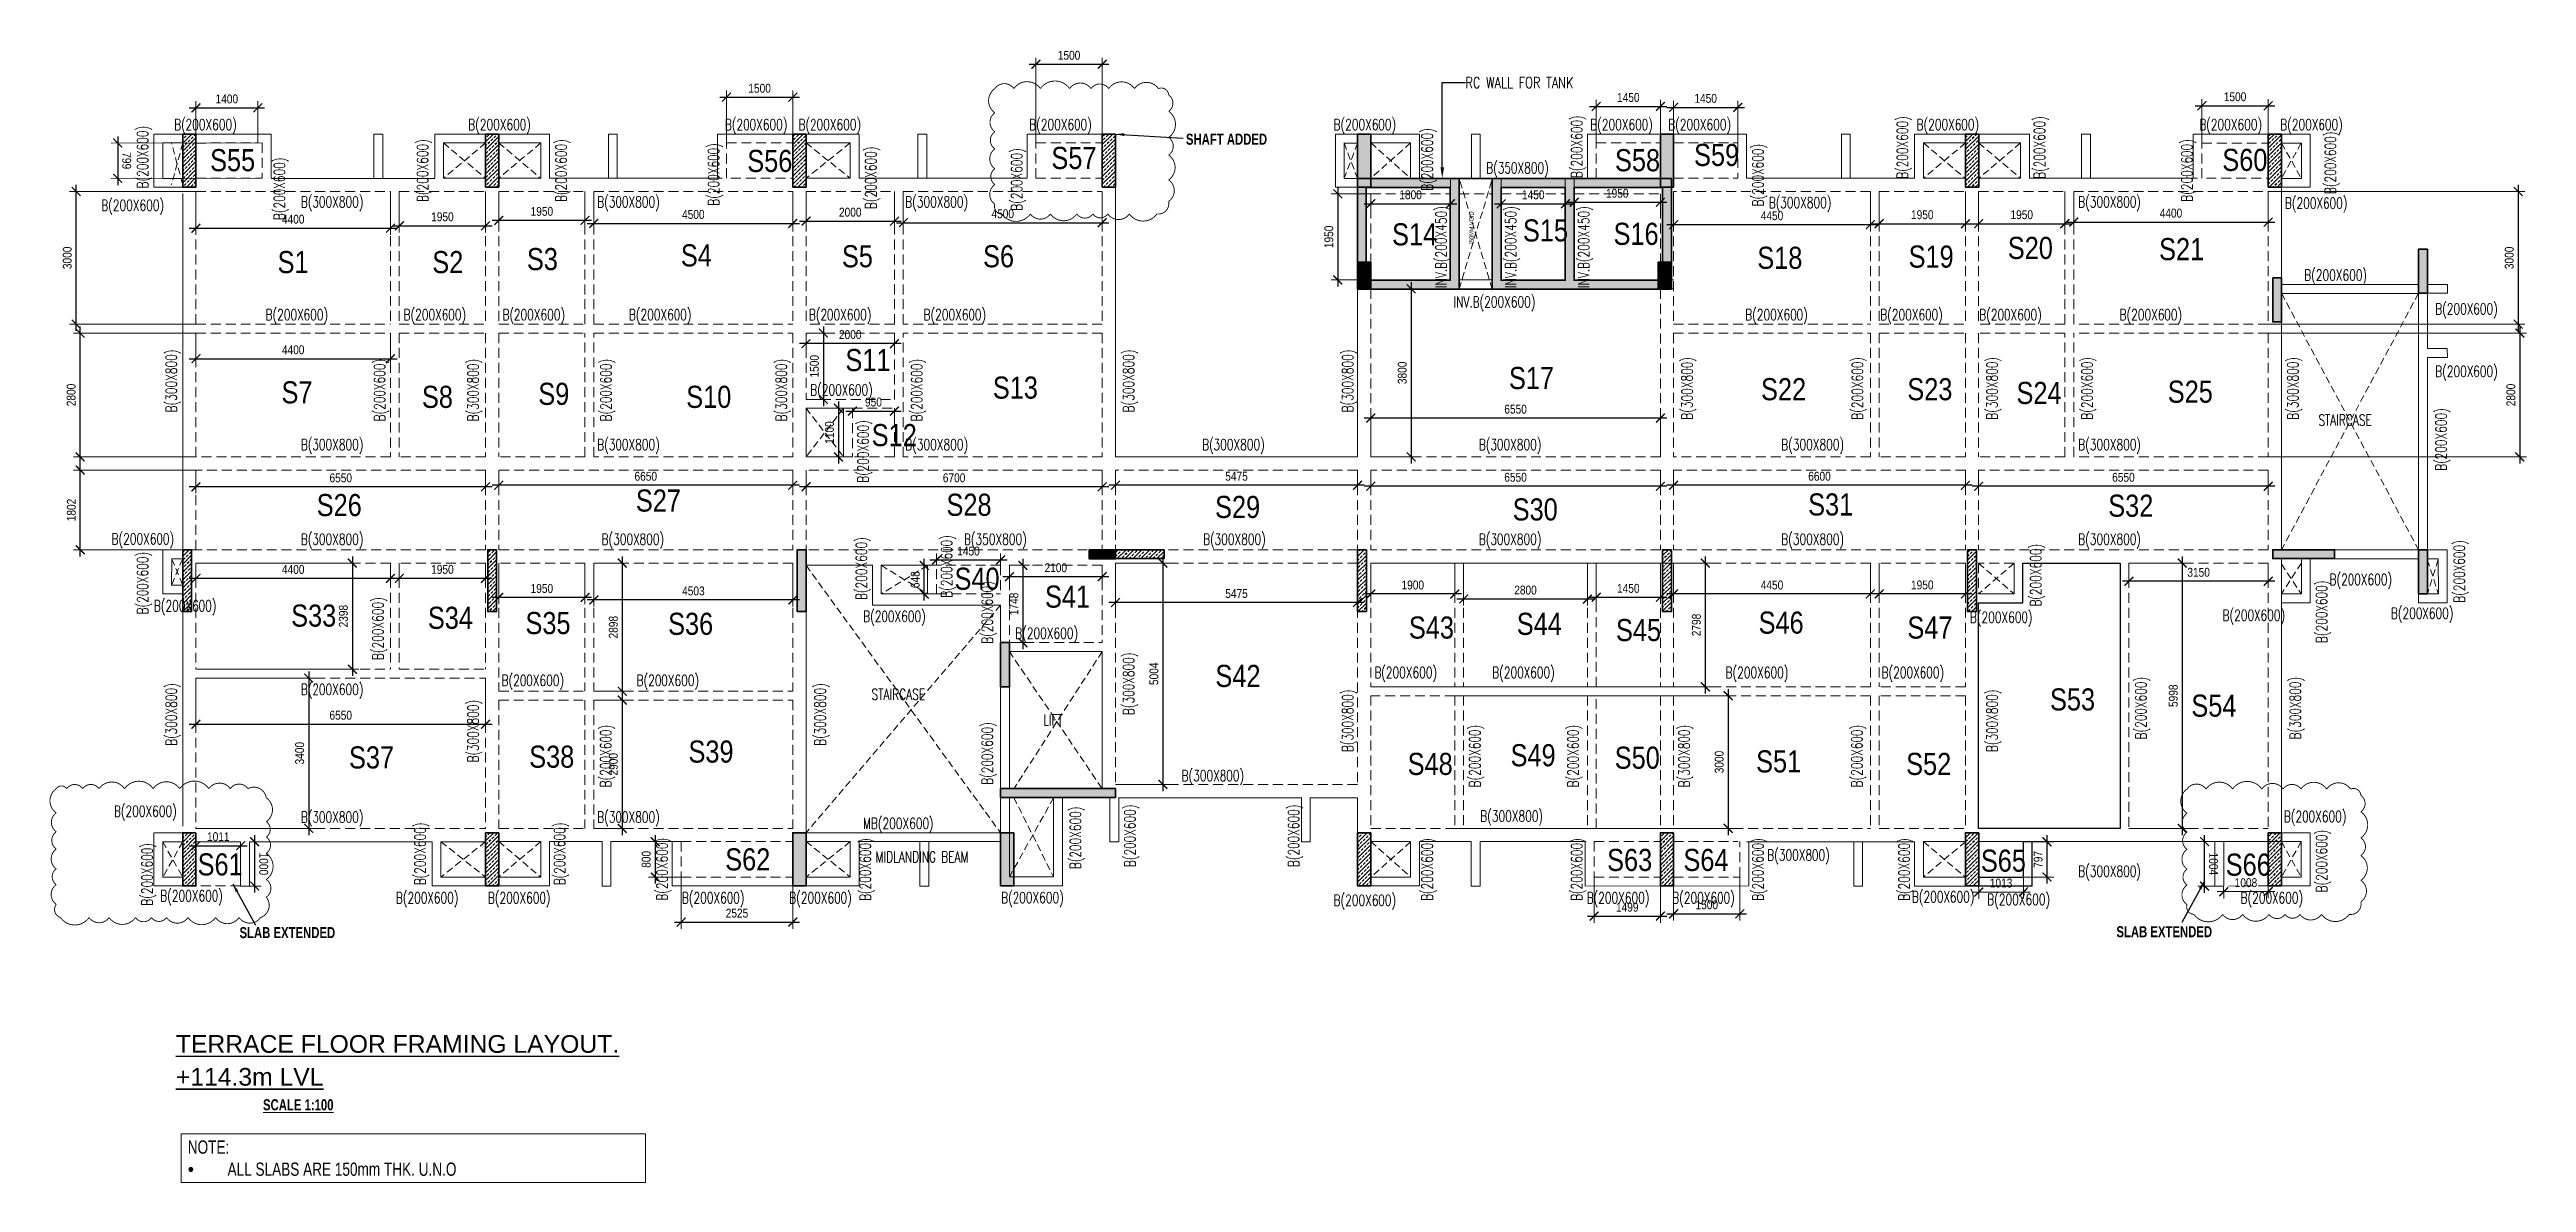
# Model space of a CAD drawing. Header units: millimetres. Extents: x -39 to 55989, y 16 to 25632.
import ezdxf
from ezdxf import colors
from ezdxf.entities.mleader import LeaderData, LeaderLine
from ezdxf.math import Vec2, Vec3

# ---------------------------------------------------------------- set-up
doc = ezdxf.new("R2010")
doc.units = ezdxf.units.MM
doc.linetypes.add('DASHED', pattern=[0.75, 0.5, -0.25])
doc.linetypes.add('HIDDEN', pattern=[9.525, 6.35, -3.175])
doc.layers.get('Defpoints').update_dxf_attribs({"color": 1})
for name, color, linetype, lineweight in [('G-ANNO-TEXT', 7, 'Continuous', 18), ('S-BEAM-IDEN', 2, 'Continuous', 9), ('S-COL HATCH', 8, 'Continuous', 35), ('S-COLS', 6, 'Continuous', 35), ('S-HEADING', 8, 'Continuous', 35), ('S_FRAMES', 4, 'Continuous', 9), ('STR-CUTOUT', 1, 'Continuous', 13)]:
    doc.layers.add(name, color=color, linetype=linetype, lineweight=lineweight)
doc.styles.add('Dim.s & Anno.(Misc.)', font='ARIALN.TTF')
doc.styles.add('ROMANS', font='romans.shx', dxfattribs={"width": 0.75})
doc.styles.add('SOBHA', font='swisscl.ttf', dxfattribs={"height": 200})
doc.styles.add('sobha.sed', font='swisscl.ttf')
doc.styles.get("Standard").update_dxf_attribs({"font": 'arial.ttf'})
doc.styles.add('Swis721 LtCn BT_2', font='swisscl.ttf', dxfattribs={"height": 244.992296})
doc.dimstyles.new('A-GFC-100', dxfattribs={"dimscale": 100, "dimtxt": 2, "dimasz": 2, "dimexe": 1.5, "dimexo": 0, "dimgap": 1, "dimtad": 1, "dimdec": 0, "dimdsep": 46, "dimtxsty": 'Dim.s & Anno.(Misc.)', "dimblk": 'ARCHTICK', "dimcen": 0, "dimdle": 1.5, "dimclrd": 256, "dimclre": 8, "dimclrt": 6, "dimazin": 2, "dimtfac": 1, "dimtdec": 0, "dimtix": 1, "dimtmove": 2, "dimatfit": 3, "dimfxl": 1, "dimtolj": 1, "dimlwd": -1, "dimlwe": 9, "dimarcsym": 0})
pattern_1 = [(45, (-612703.72, 120513.6), (-89.802561, 89.802561), []), (45, (-612613.92, 120513.6), (-89.802561, 89.802561), [63.5, -31.75])]
pattern_2 = [(45, (-615475.9, 133131.74), (-89.802561, 89.802561), []), (45, (-615386.1, 133131.74), (-89.802561, 89.802561), [63.5, -31.75])]

msp = doc.modelspace()

# ---------------------------------------------------------------- texts
at = {"color": 0, "style": 'Dim.s & Anno.(Misc.)'}
for s, p in [('S55', (3593.7, 22881.4)), ('S56', (15745, 22864.2)), ('S57', (22624.1, 22932.1)), ('S58', (35372.7, 22880.5)), ('S59', (37161, 23000)), ('S60', (49110.6, 22887.9)), ('S14', (30330.5, 21204.8)), ('S15', (33290.1, 21292.4)), ('S16', (35339.9, 21215.7)), ('S20', (44257.8, 20897.9)), ('S21', (47680, 20869.9)), ('S1', (5120.6, 20576.4)), ('S2', (8619.6, 20576.4)), ('S3', (10759.7, 20644.3)), ('S4', (14241.8, 20729.2)), ('S5', (17885.2, 20708.9)), ('S6', (21078.5, 20708.9)), ('S18', (38591.6, 20673.7)), ('S19', (42013.8, 20701.7)), ('S11', (17964.9, 18361.4)), ('S7', (5208.9, 17631.6)), ('S8', (8385.2, 17529.8)), ('S9', (11017.9, 17597.7)), ('S10', (14364, 17529.8)), ('S13', (21299.3, 17738.9)), ('S17', (32974, 17955)), ('S22', (38675.8, 17702.8)), ('S23', (41985.7, 17702.8)), ('S24', (44454.2, 17618.7)), ('S25', (47876.4, 17646.7)), ('S12', (18559.4, 16664.3)), ('S27', (13224.1, 15185.2)), ('S26', (6005.3, 15083.4)), ('S28', (20250.5, 15089.4)), ('S29', (26326, 15040.2)), ('S30', (33058.2, 14984.1)), ('S31', (39741.7, 15096.2)), ('S32', (46530, 15068.2)), ('S40', (20431.9, 13417.3)), ('S41', (22478.9, 13013.2)), ('S33', (5427.7, 12584.2)), ('S34', (8519.1, 12533.3)), ('S35', (10727.2, 12414.5)), ('S36', (13954.4, 12397.5)), ('S44', (33150.6, 12397.3)), ('S46', (38620.5, 12425.3)), ('S43', (30710.2, 12313.2)), ('S45', (35394.7, 12257.2)), ('S47', (41986.6, 12313.2)), ('S42', (26334.3, 11220.1)), ('S53', (45212.4, 10687.6)), ('S54', (48410.2, 10547.5)), ('S37', (6735.6, 9376.6)), ('S38', (10812.1, 9393.6)), ('S39', (14414.7, 9509.4)), ('S48', (30682.2, 9230.2)), ('S49', (33010.4, 9426.4)), ('S50', (35366.6, 9370.3)), ('S51', (38564.4, 9286.2)), ('S52', (41958.6, 9230.2)), ('S61', (3311.5, 6956.7)), ('S62', (15246, 7071.4)), ('S63', (35194.5, 7058.9)), ('S64', (36920.8, 7058.9)), ('S65', (43648.2, 7041.8)), ('S66', (49187.2, 6951.7))]:
    msp.add_text(s, height=500, dxfattribs=at).set_placement(p)
at = {"layer": 'G-ANNO-TEXT', "color": 1, "char_height": 250, "width": 4617, "attachment_point": 1, "line_spacing_factor": 0.971848, "style": 'Swis721 LtCn BT_2'}
for s, insert in [('{\\fSwis721 LtCn BT|b1|i0|c0|p34;SHAFT ADDED}', (25666.9, 23730.6)), ('{\\fSwis721 LtCn BT|b1|i0|c0|p34;SLAB EXTENDED}', (4258.6, 5790.7)), ('{\\fSwis721 LtCn BT|b1|i0|c0|p34;SLAB EXTENDED}', (46714.1, 5810.7)), ('{\\fSwis721 LtCn BT|b1|i0|c0|p34;\\LSCALE 1:100}', (4790.2, 1896.7))]:
    msp.add_mtext(s, dxfattribs=dict(at, insert=insert))
at = {"layer": 'G-ANNO-TEXT', "color": 6, "insert": (3087.6, 564.1), "char_height": 300, "width": 10202.556, "attachment_point": 4, "style": 'SOBHA', "bg_fill": 16, "box_fill_scale": 1.5, "bg_fill_color": 256, "bg_fill_transparency": 0}
msp.add_mtext('NOTE: \\P\\pxi-3,l3,t3;{\\fSymbol|b0|i0|c2|p18;·^I}ALL SLABS ARE 150mm THK. U.N.O', dxfattribs=at)
at = {"layer": 'S-BEAM-IDEN', "color": 1, "style": 'ROMANS', "width": 0.7}
for s, p in [('B(200X600)', (2778, 23810.7)), ('B(200X600)', (9433.3, 23810.7)), ('B(200X600)', (15235.5, 23810.7)), ('B(200X600)', (16900.8, 23810.7)), ('B(200X600)', (22122.5, 23810.7)), ('B(200X600)', (29006.3, 23810.7)), ('B(200X600)', (34813, 23810.7)), ('B(200X600)', (36578.6, 23810.7)), ('B(200X600)', (42193.5, 23810.7)), ('B(200X600)', (48590.4, 23810.7)), ('B(200X600)', (50419.4, 23810.7)), ('B(200X600)', (1133.2, 21985.6)), ('B(200X600)', (50525, 22035)), ('B(200X600)', (50964.6, 20406.7)), ('B(200X600)', (4847.2, 19512.3)), ('B(200X600)', (7969.4, 19512.3)), ('B(200X600)', (10204.8, 19512.3)), ('B(200X600)', (13067.1, 19512.3)), ('B(200X600)', (17135.1, 19512.3)), ('B(200X600)', (19732.3, 19512.3)), ('INV.B(200X600)', (31717.7, 19800.8)), ('B(200X600)', (38319, 19512.3)), ('B(200X600)', (41372.2, 19512.3)), ('B(200X600)', (43608.9, 19512.3)), ('B(200X600)', (46785.5, 19512.3)), ('B(200X600)', (53925.1, 19641.3)), ('B(200X600)', (53925.1, 18230.9)), ('B(200X600)', (17167.4, 17811.6)), ('B(200X600)', (1364.9, 14441.4)), ('B(200X600)', (51532.8, 13524.2)), ('B(200X600)', (2322, 12928.8)), ('B(200X600)', (18364.4, 12691)), ('B(200X600)', (43401.4, 12669.5)), ('B(200X600)', (49113.9, 12715.2)), ('B(200X600)', (52921.4, 12761.6)), ('B(200X600)', (21807.6, 12310)), ('B(200X600)', (5643.6, 11040.9)), ('B(200X600)', (13237.6, 11241.9)), ('B(200X600)', (29929, 11421.5)), ('B(200X600)', (32594.1, 11421.5)), ('B(200X600)', (37875.2, 11421.5)), ('B(200X600)', (41401.4, 11421.5)), ('B(200X600)', (1419.9, 8285)), ('B(200X600)', (50500.1, 8166.1)), ('MB(200X600)', (18362.3, 8010.1)), ('MIDLANDING BEAM', (18647.8, 7252.4)), ('B(200X600)', (2466.7, 6371.5)), ('B(200X600)', (7795.2, 6326.4)), ('B(200X600)', (9878.6, 6326.4)), ('B(200X600)', (14266.1, 6326.4)), ('B(200X600)', (16694, 6326.4)), ('B(200X600)', (21485.3, 6331.8)), ('B(200X600)', (29006.3, 6272.9)), ('B(200X600)', (34731.9, 6326.4)), ('B(200X600)', (36667.3, 6326.4)), ('B(200X600)', (42087.3, 6349.1)), ('B(200X600)', (43794.4, 6288.5)), ('B(200X600)', (49521.5, 6326.4))]:
    msp.add_text(s, height=250, dxfattribs=at).set_placement(p)
for s, p in [('B(200X600)', (34633, 22727.1)), ('B(200X600)', (41996.7, 22707.1)), ('B(200X600)', (45099.8, 22707.1)), ('B(200X600)', (2191.6, 22490.3)), ('B(200X600)', (8525.2, 22185.9)), ('B(200X600)', (11658.6, 22185.9)), ('B(200X600)', (31248.6, 22437.2)), ('B(200X600)', (48433.1, 22190.4)), ('B(200X600)', (51678.1, 22362.9)), ('B(200X600)', (5284.6, 21774.2)), ('B(200X600)', (15107.7, 22100.2)), ('B(200X600)', (18663.9, 22023.1)), ('B(200X600)', (21965.3, 21984.6)), ('B(200X600)', (38729.3, 22083.9)), ('INV.B(200X450)', (31564.1, 20236)), ('INV.B(200X450)', (33139.4, 20236)), ('INV.B(200X450)', (34789.4, 20236)), ('B(200X600)', (7553.1, 17221.7)), ('B(200X600)', (12672.3, 17221.7)), ('B(200X600)', (19703.3, 17221.7)), ('B(200X600)', (40978.7, 17262.8)), ('B(200X600)', (46176.2, 17262.8)), ('B(200X600)', (54182.5, 16104.2)), ('B(200X600)', (18488.3, 15832.9)), ('B(200X600)', (18449.7, 13186.6)), ('B(200X600)', (20377.6, 13236.6)), ('B(200X600)', (2191.6, 12856.9)), ('B(200X600)', (45014, 13036)), ('B(200X600)', (54595.6, 13122.2)), ('B(200X600)', (21298.2, 12197)), ('B(200X600)', (51481.7, 12210.1)), ('B(200X600)', (7513.6, 11828.7)), ('B(200X600)', (47392.9, 10031.1)), ('B(200X600)', (12668.6, 8948.1)), ('B(200X600)', (21298.2, 9005.5)), ('B(200X600)', (32326.7, 8948.1)), ('B(200X600)', (34550.1, 8948.1)), ('B(200X600)', (40970.5, 8948.1)), ('B(200X600)', (23291.5, 7097.7)), ('B(200X600)', (24524.9, 7143.8)), ('B(200X600)', (28228.4, 7143.8)), ('B(200X600)', (8468.4, 6735)), ('B(200X600)', (11624.1, 6735)), ('B(200X600)', (51481.7, 6572.3)), ('B(200X600)', (2293, 6273.3)), ('B(200X600)', (13943, 6387.8)), ('B(200X600)', (18539.1, 6380.8)), ('B(200X600)', (31248.6, 6380.8)), ('B(200X600)', (34633, 6380.8)), ('B(200X600)', (38729.3, 6380.8)), ('B(200X600)', (42036.2, 6380.8))]:
    msp.add_text(s, height=250, rotation=90, dxfattribs=at).set_placement(p)
at = {"layer": 'S-BEAM-IDEN', "color": 3, "style": 'ROMANS', "width": 0.7}
for s, p in [('B(350X800)', (32456.8, 22829.6)), ('B(300X800)', (5643.6, 22062.3)), ('B(300X800)', (12347.6, 22062.3)), ('B(300X800)', (19319.4, 22062.3)), ('B(300X800)', (38849.5, 22046.4)), ('B(300X800)', (45852.2, 22062.3)), ('STAIRCASE', (51282.4, 17129.3)), ('STAIRCASE', (51282.4, 17128.2)), ('B(300X800)', (5643.6, 16574.4)), ('B(300X800)', (12347.6, 16574.4)), ('B(300X800)', (19319.4, 16574.4)), ('B(300X800)', (26031.4, 16574.4)), ('B(300X800)', (32290.3, 16574.4)), ('B(300X800)', (39134.4, 16574.4)), ('B(300X800)', (45852.2, 16574.4)), ('B(300X800)', (5643.6, 14435.6)), ('B(300X800)', (12447.6, 14435.6)), ('B(350X800)', (20646.8, 14435.6)), ('B(300X800)', (26053.9, 14435.6)), ('B(300X800)', (32290.3, 14435.6)), ('B(300X800)', (39134.4, 14435.6)), ('B(300X800)', (45852.2, 14435.6)), ('B(200X600)', (10183.8, 11241.9)), ('STAIRCASE', (18557.3, 10928.3)), ('STAIRCASE', (18557.3, 10927.2)), ('LIFT', (22441.3, 10348.6)), ('LIFT', (22441.3, 10347.5)), ('B(300X800)', (25567.7, 9089.2)), ('B(300X800)', (5643.6, 8154.1)), ('B(300X800)', (12347.6, 8154.1)), ('B(300X800)', (32325.7, 8174)), ('B(300X800)', (38815.8, 7292.7)), ('B(300X800)', (45852.2, 6928.8))]:
    msp.add_text(s, height=250, dxfattribs=at).set_placement(p)
for p in [(2840.9, 17429.1), (9666.9, 17221.7), (16639.3, 17221.7), (24494.9, 17429.1), (29450.5, 17429.1), (37126.1, 17262.3), (44026.1, 17262.8), (50831.7, 17262.8), (24494.9, 10581.3), (2840.9, 9886.2), (17518.5, 9886.2), (50883.1, 10031.1), (9666.9, 9509.1), (29450.5, 9744), (44026.2, 9744), (37060.3, 8948.1)]:
    msp.add_text('B(300X800)', height=250, rotation=90, dxfattribs=at).set_placement(p)
at = {"layer": 'S-HEADING', "color": 6}
for s, p in [('%%UTERRACE FLOOR FRAMING LAYOUT.', (2818.9, 2947.9)), ('%%U+114.3m LVL', (2818.9, 2205.1))]:
    msp.add_text(s, height=400, rotation=359.99719, dxfattribs=at).set_placement(p)

# ---------------------------------------------------------------- blocks, each defined once
blk = doc.blocks.new('OHT')
at = {"layer": 'S-COL HATCH'}
h = blk.add_hatch(dxfattribs=at)
h.set_pattern_fill('AR-CONC', color=8, scale=0.75)
h.set_pattern_definition([(50, (-643577.39, 54796.65), (136.638502, -11.954314), [14.2875, -157.1625]), (355, (-643577.39, 54796.65), (-26.432566, 143.292634), [11.43, -125.730438]), (100.451445, (-643566, 54795.66), (110.205935, 131.338314), [12.142507, -133.567683]), (46.1842, (-643577.4, 54834.75), (203.30928, -31.531746), [21.43125, -235.74375]), (96.635558, (-643560.45, 54832.12), (178.0531, 185.569593), [18.21377, -200.351706]), (351.18415, (-643577.4, 54834.75), (178.0531, 185.569593), [17.144975, -188.5948]), (21, (-643558.34, 54825.23), (113.710793, -76.698899), [14.2875, -157.1625]), (326, (-643558.34, 54825.23), (46.35152, 138.140975), [11.43, -125.73]), (71.451445, (-643548.87, 54818.84), (160.062314, 61.442077), [12.142507, -133.567453]), (37.5, (-643577.393, 54796.65), (2.3164524, 63.416279), [0, -124.206, 0, -127.635, 0, -126.20625]), (7.5, (-643577.39, 54796.65), (50.114747, 75.135431), [0, -72.771, 0, -121.3485, 0, -48.10125]), (327.5, (-643619.874, 54796.65), (101.6929464, -4.296558), [0, -47.625, 0, -148.59, 0, -197.1675]), (317.5, (-643638.92, 54796.65), (111.096886, 19.069868), [0, -61.9125, 0, -98.679, 0, -140.0175])])
h.paths.add_polyline_path([(0, 0), (0, -2500), (2300, -2500), (2300, 0), (2300, 0)])
h.paths.add_polyline_path([(2100, -200), (2100, -2300), (200, -2300), (200, -200)], flags=16)
h.paths.add_polyline_path([(3050, 0), (3050, 0), (3050, -2500), (3050, -2500), (7100, -2500), (7100, 0)])
h.paths.add_polyline_path([(4700, -200), (4700, -2300), (3250, -2300), (3250, -200), (3250, -200)], flags=16)
h.paths.add_polyline_path([(4900, -200), (6900, -200), (6900, -2300), (4900, -2300)], flags=16)
at = {"layer": 'S-COLS'}
for p, q in [((2300, -2500), (2300, 0)), ((3050, 0), (3050, -2500))]:
    blk.add_line(p, q, dxfattribs=at)
blk.add_lwpolyline([(0, 0), (0, -2500), (7100, -2500), (7100, 0), (0, 0)], dxfattribs=at)
for points in [[(200, -2300), (200, -200), (2100, -200), (2100, -2300)], [(3250, -2300), (3250, -200), (4700, -200), (4700, -2300)], [(4700, -2300), (4700, -200), (3250, -200), (3250, -2300)], [(6900, -2300), (6900, -200), (4900, -200), (4900, -2300)]]:
    blk.add_lwpolyline(points, close=True, dxfattribs=at)
at = {"layer": 'STR-CUTOUT', "color": 1, "linetype": 'HIDDEN', "ltscale": 25}
for points in [[(3050, -2500), (2300, 0)], [(2300, -2500), (3050, 0)]]:
    blk.add_lwpolyline(points, dxfattribs=at)
at = {"layer": 'S-COLS', "style": 'sobha.sed'}
blk.add_text('750MM VOID', height=100, rotation=90, dxfattribs=at).set_placement((2627, -1504))
blk = doc.blocks.new('COLUMNS_TER')
at = {"layer": 'S-COL HATCH'}
h = blk.add_hatch(dxfattribs=at)
h.set_pattern_fill('ANSI33', color=8, scale=20)
h.set_pattern_definition(pattern_1)
h.paths.add_polyline_path([(300, 0), (0, 0), (0, -1200), (300, -1200)])
h = blk.add_hatch(dxfattribs=at)
h.set_pattern_fill('ANSI33', color=8, scale=20)
h.set_pattern_definition(pattern_1)
h.paths.add_polyline_path([(7151, 0), (6851, 0), (6851, -1200), (7151, -1200)])
h = blk.add_hatch(dxfattribs=at)
h.set_pattern_fill('ANSI33', color=8, scale=20)
h.set_pattern_definition(pattern_1)
h.paths.add_polyline_path([(14100, 0), (13800, 0), (13800, -1200), (14100, -1200)])
h = blk.add_hatch(dxfattribs=at)
h.set_pattern_fill('ANSI33', color=8, scale=20)
h.set_pattern_definition(pattern_1)
h.paths.add_polyline_path([(21100, 0), (20800, 0), (20800, -1200), (21100, -1200)])
h = blk.add_hatch(color=8, dxfattribs=at)
h.dxf.hatch_style = 1
h.paths.add_polyline_path([(26875, 0), (26575, 0), (26575, -1200), (26875, -1200)])
h = blk.add_hatch(color=8, dxfattribs=at)
h.dxf.hatch_style = 1
h.paths.add_polyline_path([(33725, 0), (33425, 0), (33425, -1200), (33725, -1200)])
h = blk.add_hatch(dxfattribs=at)
h.set_pattern_fill('ANSI33', color=8, scale=20)
h.set_pattern_definition(pattern_2)
h.paths.add_polyline_path([(40626, 0), (40326, 0), (40326, -1200), (40626, -1200)])
h = blk.add_hatch(dxfattribs=at)
h.set_pattern_fill('ANSI33', color=8, scale=20)
h.set_pattern_definition(pattern_2)
h.paths.add_polyline_path([(47475, 0), (47175, 0), (47175, -1200), (47475, -1200)])
h = blk.add_hatch(color=8, dxfattribs=at)
h.dxf.hatch_style = 1
h.paths.add_polyline_path([(50777, -2600), (50577, -2600), (50577, -3600), (50777, -3600)])
h = blk.add_hatch(color=8, dxfattribs=at)
h.dxf.hatch_style = 1
h.paths.add_polyline_path([(47276, -4250), (47476, -4250), (47476, -3250), (47276, -3250)])
h = blk.add_hatch(dxfattribs=at)
h.set_pattern_fill('ANSI33', color=8, scale=20)
h.set_pattern_definition(pattern_1)
h.paths.add_polyline_path([(200, -9400), (0, -9400), (0, -10800), (200, -10800)])
h = blk.add_hatch(dxfattribs=at)
h.set_pattern_fill('ANSI33', color=8, scale=20)
h.set_pattern_definition(pattern_1)
h.paths.add_polyline_path([(7101, -9400), (6901, -9400), (6901, -10800), (7101, -10800)])
h = blk.add_hatch(color=8, dxfattribs=at)
h.dxf.hatch_style = 1
h.paths.add_polyline_path([(14101, -9400), (13901, -9400), (13901, -10800), (14101, -10800)])
h = blk.add_hatch(color=8, dxfattribs=at)
h.dxf.hatch_style = 1
h.paths.add_polyline_path([(20501, -9402), (20501, -9602), (21101, -9602), (21101, -9402)])
h = blk.add_hatch(dxfattribs=at)
h.set_pattern_fill('ANSI33', color=8, scale=20)
h.set_pattern_definition(pattern_1)
h.paths.add_polyline_path([(20800, -9400), (20800, -9600), (22200, -9600), (22200, -9400)])
h = blk.add_hatch(dxfattribs=at)
h.set_pattern_fill('ANSI33', color=8, scale=20)
h.set_pattern_definition(pattern_1)
h.paths.add_polyline_path([(26775, -9400), (26575, -9400), (26575, -10800), (26775, -10800)])
h = blk.add_hatch(dxfattribs=at)
h.set_pattern_fill('ANSI33', color=8, scale=20)
h.set_pattern_definition(pattern_2)
h.paths.add_polyline_path([(33676, -9400), (33476, -9400), (33476, -10800), (33676, -10800)])
h = blk.add_hatch(dxfattribs=at)
h.set_pattern_fill('ANSI33', color=8, scale=20)
h.set_pattern_definition(pattern_2)
h.paths.add_polyline_path([(40376, -9400), (40576, -9400), (40576, -10800), (40376, -10800)])
h = blk.add_hatch(color=8, dxfattribs=at)
h.dxf.hatch_style = 1
h.paths.add_polyline_path([(48676, -9601), (48676, -9401), (47276, -9401), (47276, -9601)])
h = blk.add_hatch(color=8, dxfattribs=at)
h.dxf.hatch_style = 1
h.paths.add_polyline_path([(50777, -9400), (50577, -9400), (50577, -10400), (50777, -10400)])
h = blk.add_hatch(color=8, dxfattribs=at)
h.dxf.hatch_style = 1
h.paths.add_polyline_path([(18701, -11500), (18501, -11500), (18501, -12500), (18701, -12500)])
h = blk.add_hatch(color=8, dxfattribs=at)
h.dxf.hatch_style = 1
h.paths.add_polyline_path([(18501, -14801), (18501, -15001), (21101, -15001), (21101, -14801)])
h = blk.add_hatch(dxfattribs=at)
h.set_pattern_fill('ANSI33', color=8, scale=20)
h.set_pattern_definition(pattern_1)
h.paths.add_polyline_path([(300, -15800), (0, -15800), (0, -17000), (300, -17000)])
h = blk.add_hatch(dxfattribs=at)
h.set_pattern_fill('ANSI33', color=8, scale=20)
h.set_pattern_definition(pattern_1)
h.paths.add_polyline_path([(7151, -15800), (6851, -15800), (6851, -17000), (7151, -17000)])
h = blk.add_hatch(color=8, dxfattribs=at)
h.dxf.hatch_style = 1
h.paths.add_polyline_path([(14101, -15800), (13801, -15800), (13801, -17000), (14101, -17000)])
h = blk.add_hatch(color=8, dxfattribs=at)
h.dxf.hatch_style = 1
h.paths.add_polyline_path([(18801, -15800), (18501, -15800), (18501, -17000), (18801, -17000)])
h = blk.add_hatch(dxfattribs=at)
h.set_pattern_fill('ANSI33', color=8, scale=20)
h.set_pattern_definition(pattern_1)
h.paths.add_polyline_path([(26875, -15800), (26575, -15800), (26575, -17000), (26875, -17000)])
h = blk.add_hatch(dxfattribs=at)
h.set_pattern_fill('ANSI33', color=8, scale=20)
h.set_pattern_definition(pattern_1)
h.paths.add_polyline_path([(33726, -15800), (33426, -15800), (33426, -17000), (33726, -17000)])
h = blk.add_hatch(dxfattribs=at)
h.set_pattern_fill('ANSI33', color=8, scale=20)
h.set_pattern_definition(pattern_1)
h.paths.add_polyline_path([(40626, -15800), (40326, -15800), (40326, -17000), (40626, -17000)])
h = blk.add_hatch(dxfattribs=at)
h.set_pattern_fill('ANSI33', color=8, scale=20)
h.set_pattern_definition(pattern_1)
h.paths.add_polyline_path([(47475, -15800), (47175, -15800), (47175, -17000), (47475, -17000)])
at = {"layer": 'S-COLS'}
for points in [[(300, 0), (0, 0), (0, -1200), (300, -1200)], [(7151, 0), (6851, 0), (6851, -1200), (7151, -1200)], [(14100, 0), (13800, 0), (13800, -1200), (14100, -1200)], [(21100, 0), (20800, 0), (20800, -1200), (21100, -1200)], [(26875, 0), (26575, 0), (26575, -1200), (26875, -1200)], [(33725, 0), (33425, 0), (33425, -1200), (33725, -1200)], [(40626, 0), (40326, 0), (40326, -1200), (40626, -1200)], [(47475, 0), (47175, 0), (47175, -1200), (47475, -1200)], [(50777, -2600), (50577, -2600), (50577, -3600), (50777, -3600)], [(47276, -3250), (47476, -3250), (47476, -4250), (47276, -4250)], [(200, -9400), (0, -9400), (0, -10800), (200, -10800)], [(7101, -9400), (6901, -9400), (6901, -10800), (7101, -10800)], [(14101, -9400), (13901, -9400), (13901, -10800), (14101, -10800)], [(20501, -9402), (20501, -9602), (21101, -9602), (21101, -9402)], [(22200, -9400), (22200, -9600), (20800, -9600), (20800, -9400)], [(26775, -9400), (26575, -9400), (26575, -10800), (26775, -10800)], [(33676, -9400), (33476, -9400), (33476, -10800), (33676, -10800)], [(40376, -9400), (40576, -9400), (40576, -10800), (40376, -10800)], [(48676, -9601), (48676, -9401), (47276, -9401), (47276, -9601)], [(50777, -9400), (50577, -9400), (50577, -10400), (50777, -10400)], [(18701, -11500), (18501, -11500), (18501, -12500), (18701, -12500)], [(21101, -14801), (21101, -15001), (18501, -15001), (18501, -14801)], [(300, -15800), (0, -15800), (0, -17000), (300, -17000)], [(7151, -15800), (6851, -15800), (6851, -17000), (7151, -17000)], [(14101, -15800), (13801, -15800), (13801, -17000), (14101, -17000)], [(18801, -15800), (18501, -15800), (18501, -17000), (18801, -17000)], [(26875, -15800), (26575, -15800), (26575, -17000), (26875, -17000)], [(33726, -15800), (33426, -15800), (33426, -17000), (33726, -17000)], [(40626, -15800), (40326, -15800), (40326, -17000), (40626, -17000)], [(47475, -15800), (47175, -15800), (47175, -17000), (47475, -17000)]]:
    blk.add_lwpolyline(points, close=True, dxfattribs=at)
blk = doc.blocks.new('_ArchTick')
at = {"color": 0, "linetype": 'ByBlock', "const_width": 0.15}
blk.add_lwpolyline([(-0.5, -0.5), (0.5, 0.5)], dxfattribs=at)
blk = doc.blocks.new('*D79')
at = {"color": 8, "lineweight": 9, "transparency": 16777216}
for p, q in [((3273, 22422), (3273, 21443)), ((7673, 22422), (7673, 21443))]:
    blk.add_line(p, q, dxfattribs=at)
at = {"transparency": 16777216}
blk.add_line((3123, 21593), (7823, 21593), dxfattribs=at)
at = {"layer": 'Defpoints', "color": 0, "transparency": 16777216}
for p in [(3273, 22422), (7673, 22422), (7673, 21593)]:
    blk.add_point(p, dxfattribs=at)
at = {"transparency": 16777216, "xscale": 200, "yscale": 200, "zscale": 200, "rotation": 180}
blk.add_blockref('_ArchTick', (3273, 21593), dxfattribs=at)
at = {"transparency": 16777216, "xscale": 200, "yscale": 200, "zscale": 200}
blk.add_blockref('_ArchTick', (7673, 21593), dxfattribs=at)
at = {"color": 6, "transparency": 16777216, "insert": (5473, 21795), "char_height": 200, "attachment_point": 5, "style": 'Dim.s & Anno.(Misc.)'}
blk.add_mtext('\\A1;4400', dxfattribs=at)
blk = doc.blocks.new('*D80')
at = {"color": 8, "lineweight": 9, "transparency": 16777216}
for p, q in [((3273, 22422), (414, 22422)), ((3273, 19422), (414, 19422))]:
    blk.add_line(p, q, dxfattribs=at)
at = {"transparency": 16777216}
blk.add_line((564, 19272), (564, 22572), dxfattribs=at)
at = {"layer": 'Defpoints', "color": 0, "transparency": 16777216}
for p in [(564, 22422), (3273, 22422), (3273, 19422)]:
    blk.add_point(p, dxfattribs=at)
at = {"transparency": 16777216, "xscale": 200, "yscale": 200, "zscale": 200}
for p, rotation in [((564, 22422), 90), ((564, 19422), 270)]:
    blk.add_blockref('_ArchTick', p, dxfattribs=dict(at, rotation=rotation))
at = {"color": 6, "transparency": 16777216, "insert": (362, 20922), "char_height": 200, "attachment_point": 5, "rotation": 90, "style": 'Dim.s & Anno.(Misc.)'}
blk.add_mtext('\\A1;3000', dxfattribs=at)
blk = doc.blocks.new('*D81')
at = {"color": 8, "lineweight": 9, "transparency": 16777216}
for p, q in [((10123, 22422), (10123, 21621)), ((12073, 22422), (12073, 21621))]:
    blk.add_line(p, q, dxfattribs=at)
at = {"transparency": 16777216}
blk.add_line((9973, 21771), (12223, 21771), dxfattribs=at)
at = {"layer": 'Defpoints', "color": 0, "transparency": 16777216}
for p in [(10123, 22422), (12073, 22422), (12073, 21771)]:
    blk.add_point(p, dxfattribs=at)
at = {"transparency": 16777216, "xscale": 200, "yscale": 200, "zscale": 200, "rotation": 180}
blk.add_blockref('_ArchTick', (10123, 21771), dxfattribs=at)
at = {"transparency": 16777216, "xscale": 200, "yscale": 200, "zscale": 200}
blk.add_blockref('_ArchTick', (12073, 21771), dxfattribs=at)
at = {"color": 6, "transparency": 16777216, "insert": (11098, 21973), "char_height": 200, "attachment_point": 5, "style": 'Dim.s & Anno.(Misc.)'}
blk.add_mtext('\\A1;1950', dxfattribs=at)
blk = doc.blocks.new('*D82')
at = {"color": 8, "lineweight": 9, "transparency": 16777216}
for p, q in [((7873, 22422), (7873, 21498)), ((9823, 22422), (9823, 21498))]:
    blk.add_line(p, q, dxfattribs=at)
at = {"transparency": 16777216}
blk.add_line((7723, 21648), (9973, 21648), dxfattribs=at)
at = {"layer": 'Defpoints', "color": 0, "transparency": 16777216}
for p in [(7873, 22422), (9823, 22422), (9823, 21648)]:
    blk.add_point(p, dxfattribs=at)
at = {"transparency": 16777216, "xscale": 200, "yscale": 200, "zscale": 200, "rotation": 180}
blk.add_blockref('_ArchTick', (7873, 21648), dxfattribs=at)
at = {"transparency": 16777216, "xscale": 200, "yscale": 200, "zscale": 200}
blk.add_blockref('_ArchTick', (9823, 21648), dxfattribs=at)
at = {"color": 6, "transparency": 16777216, "insert": (8848, 21850), "char_height": 200, "attachment_point": 5, "style": 'Dim.s & Anno.(Misc.)'}
blk.add_mtext('\\A1;1950', dxfattribs=at)
blk = doc.blocks.new('*D83')
at = {"color": 8, "lineweight": 9, "transparency": 16777216}
for p, q in [((12273, 22422), (12273, 21551)), ((16773, 22422), (16773, 21551))]:
    blk.add_line(p, q, dxfattribs=at)
at = {"transparency": 16777216}
blk.add_line((12123, 21701), (16923, 21701), dxfattribs=at)
at = {"layer": 'Defpoints', "color": 0, "transparency": 16777216}
for p in [(12273, 22422), (16773, 22422), (16773, 21701)]:
    blk.add_point(p, dxfattribs=at)
at = {"transparency": 16777216, "xscale": 200, "yscale": 200, "zscale": 200, "rotation": 180}
blk.add_blockref('_ArchTick', (12273, 21701), dxfattribs=at)
at = {"transparency": 16777216, "xscale": 200, "yscale": 200, "zscale": 200}
blk.add_blockref('_ArchTick', (16773, 21701), dxfattribs=at)
at = {"color": 6, "transparency": 16777216, "insert": (14523, 21903), "char_height": 200, "attachment_point": 5, "style": 'Dim.s & Anno.(Misc.)'}
blk.add_mtext('\\A1;4500', dxfattribs=at)
blk = doc.blocks.new('*D84')
at = {"color": 8, "lineweight": 9, "transparency": 16777216}
for p, q in [((17073, 22422), (17073, 21602)), ((19073, 22422), (19073, 21602))]:
    blk.add_line(p, q, dxfattribs=at)
at = {"transparency": 16777216}
blk.add_line((16923, 21752), (19223, 21752), dxfattribs=at)
at = {"layer": 'Defpoints', "color": 0, "transparency": 16777216}
for p in [(17073, 22422), (19073, 22422), (19073, 21752)]:
    blk.add_point(p, dxfattribs=at)
at = {"transparency": 16777216, "xscale": 200, "yscale": 200, "zscale": 200, "rotation": 180}
blk.add_blockref('_ArchTick', (17073, 21752), dxfattribs=at)
at = {"transparency": 16777216, "xscale": 200, "yscale": 200, "zscale": 200}
blk.add_blockref('_ArchTick', (19073, 21752), dxfattribs=at)
at = {"color": 6, "transparency": 16777216, "insert": (18073, 21954), "char_height": 200, "attachment_point": 5, "style": 'Dim.s & Anno.(Misc.)'}
blk.add_mtext('\\A1;2000', dxfattribs=at)
blk = doc.blocks.new('*D85')
at = {"color": 8, "lineweight": 9, "transparency": 16777216}
for p, q in [((19273, 22422), (19273, 21567)), ((23773, 22422), (23773, 21567))]:
    blk.add_line(p, q, dxfattribs=at)
at = {"transparency": 16777216}
blk.add_line((19123, 21717), (23923, 21717), dxfattribs=at)
at = {"layer": 'Defpoints', "color": 0, "transparency": 16777216}
for p in [(19273, 22422), (23773, 22422), (23773, 21717)]:
    blk.add_point(p, dxfattribs=at)
at = {"transparency": 16777216, "xscale": 200, "yscale": 200, "zscale": 200, "rotation": 180}
blk.add_blockref('_ArchTick', (19273, 21717), dxfattribs=at)
at = {"transparency": 16777216, "xscale": 200, "yscale": 200, "zscale": 200}
blk.add_blockref('_ArchTick', (23773, 21717), dxfattribs=at)
at = {"color": 6, "transparency": 16777216, "insert": (21523, 21919), "char_height": 200, "attachment_point": 5, "style": 'Dim.s & Anno.(Misc.)'}
blk.add_mtext('\\A1;4500', dxfattribs=at)
blk = doc.blocks.new('*D86')
at = {"color": 8, "lineweight": 9, "transparency": 16777216}
for p, q in [((3273, 19222), (503, 19222)), ((3273, 16422), (503, 16422))]:
    blk.add_line(p, q, dxfattribs=at)
at = {"transparency": 16777216}
blk.add_line((653, 16272), (653, 19372), dxfattribs=at)
at = {"layer": 'Defpoints', "color": 0, "transparency": 16777216}
for p in [(653, 19222), (3273, 19222), (3273, 16422)]:
    blk.add_point(p, dxfattribs=at)
at = {"transparency": 16777216, "xscale": 200, "yscale": 200, "zscale": 200}
for p, rotation in [((653, 19222), 90), ((653, 16422), 270)]:
    blk.add_blockref('_ArchTick', p, dxfattribs=dict(at, rotation=rotation))
at = {"color": 6, "transparency": 16777216, "insert": (451, 17822), "char_height": 200, "attachment_point": 5, "rotation": 90, "style": 'Dim.s & Anno.(Misc.)'}
blk.add_mtext('\\A1;2800', dxfattribs=at)
blk = doc.blocks.new('*D87')
at = {"color": 8, "lineweight": 9, "transparency": 16777216}
for p, q in [((3273, 19222), (3273, 18491)), ((7673, 19222), (7673, 18491))]:
    blk.add_line(p, q, dxfattribs=at)
at = {"transparency": 16777216}
blk.add_line((3123, 18641), (7823, 18641), dxfattribs=at)
at = {"layer": 'Defpoints', "color": 0, "transparency": 16777216}
for p in [(3273, 19222), (7673, 19222), (7673, 18641)]:
    blk.add_point(p, dxfattribs=at)
at = {"transparency": 16777216, "xscale": 200, "yscale": 200, "zscale": 200, "rotation": 180}
blk.add_blockref('_ArchTick', (3273, 18641), dxfattribs=at)
at = {"transparency": 16777216, "xscale": 200, "yscale": 200, "zscale": 200}
blk.add_blockref('_ArchTick', (7673, 18641), dxfattribs=at)
at = {"color": 6, "transparency": 16777216, "insert": (5473, 18843), "char_height": 200, "attachment_point": 5, "style": 'Dim.s & Anno.(Misc.)'}
blk.add_mtext('\\A1;4400', dxfattribs=at)
blk = doc.blocks.new('*D88')
at = {"color": 8, "lineweight": 9, "transparency": 16777216}
for p, q in [((17073, 19222), (17615, 19222)), ((17073, 17722), (17615, 17722))]:
    blk.add_line(p, q, dxfattribs=at)
at = {"transparency": 16777216}
blk.add_line((17465, 19372), (17465, 17572), dxfattribs=at)
at = {"layer": 'Defpoints', "color": 0, "transparency": 16777216}
for p in [(17073, 19222), (17073, 17722), (17465, 17722)]:
    blk.add_point(p, dxfattribs=at)
at = {"transparency": 16777216, "xscale": 200, "yscale": 200, "zscale": 200}
for p, rotation in [((17465, 19222), 90), ((17465, 17722), 270)]:
    blk.add_blockref('_ArchTick', p, dxfattribs=dict(at, rotation=rotation))
at = {"color": 6, "transparency": 16777216, "insert": (17263, 18472), "char_height": 200, "attachment_point": 5, "rotation": 90, "style": 'Dim.s & Anno.(Misc.)'}
blk.add_mtext('\\A1;1500', dxfattribs=at)
blk = doc.blocks.new('*D89')
at = {"color": 8, "lineweight": 9, "transparency": 16777216}
for p, q in [((17073, 19222), (17073, 18833)), ((19073, 19222), (19073, 18833))]:
    blk.add_line(p, q, dxfattribs=at)
at = {"transparency": 16777216}
blk.add_line((19223, 18983), (16923, 18983), dxfattribs=at)
at = {"layer": 'Defpoints', "color": 0, "transparency": 16777216}
for p in [(17073, 19222), (19073, 19222), (17073, 18983)]:
    blk.add_point(p, dxfattribs=at)
at = {"transparency": 16777216, "xscale": 200, "yscale": 200, "zscale": 200, "rotation": 180}
blk.add_blockref('_ArchTick', (17073, 18983), dxfattribs=at)
at = {"transparency": 16777216, "xscale": 200, "yscale": 200, "zscale": 200}
blk.add_blockref('_ArchTick', (19073, 18983), dxfattribs=at)
at = {"color": 6, "transparency": 16777216, "insert": (18073, 19185), "char_height": 200, "attachment_point": 5, "style": 'Dim.s & Anno.(Misc.)'}
blk.add_mtext('\\A1;2000', dxfattribs=at)
blk = doc.blocks.new('*D90')
at = {"transparency": 16777216}
blk.add_line((17973, 17459), (19223, 17459), dxfattribs=at)
at = {"color": 8, "lineweight": 9, "transparency": 16777216}
for p, q in [((18123, 17522), (18123, 17309)), ((19073, 17522), (19073, 17309))]:
    blk.add_line(p, q, dxfattribs=at)
at = {"layer": 'Defpoints', "color": 0, "transparency": 16777216}
for p in [(18123, 17522), (19073, 17522), (19073, 17459)]:
    blk.add_point(p, dxfattribs=at)
at = {"transparency": 16777216, "xscale": 200, "yscale": 200, "zscale": 200, "rotation": 180}
blk.add_blockref('_ArchTick', (18123, 17459), dxfattribs=at)
at = {"transparency": 16777216, "xscale": 200, "yscale": 200, "zscale": 200}
blk.add_blockref('_ArchTick', (19073, 17459), dxfattribs=at)
at = {"color": 6, "transparency": 16777216, "insert": (18598, 17661), "char_height": 200, "attachment_point": 5, "style": 'Dim.s & Anno.(Misc.)'}
blk.add_mtext('\\A1;950', dxfattribs=at)
blk = doc.blocks.new('*D91')
at = {"color": 8, "lineweight": 9, "transparency": 16777216}
for p, q in [((18123, 17522), (17656, 17522)), ((18123, 16422), (17656, 16422))]:
    blk.add_line(p, q, dxfattribs=at)
at = {"transparency": 16777216}
blk.add_line((17806, 17672), (17806, 16272), dxfattribs=at)
at = {"layer": 'Defpoints', "color": 0, "transparency": 16777216}
for p in [(18123, 17522), (17806, 16422), (18123, 16422)]:
    blk.add_point(p, dxfattribs=at)
at = {"transparency": 16777216, "xscale": 200, "yscale": 200, "zscale": 200}
for p, rotation in [((17806, 17522), 90), ((17806, 16422), 270)]:
    blk.add_blockref('_ArchTick', p, dxfattribs=dict(at, rotation=rotation))
at = {"color": 6, "transparency": 16777216, "insert": (17604, 16972), "char_height": 200, "attachment_point": 5, "rotation": 90, "style": 'Dim.s & Anno.(Misc.)'}
blk.add_mtext('\\A1;1100', dxfattribs=at)
blk = doc.blocks.new('*D92')
at = {"transparency": 16777216}
blk.add_line((3122, 24311), (4822, 24314), dxfattribs=at)
at = {"color": 8, "lineweight": 9, "transparency": 16777216}
for p, q in [((3273, 23519), (3272, 24462)), ((4674, 23521), (4672, 24464))]:
    blk.add_line(p, q, dxfattribs=at)
at = {"layer": 'Defpoints', "color": 0, "transparency": 16777216}
for p in [(4672, 24314), (3273, 23519), (4674, 23521)]:
    blk.add_point(p, dxfattribs=at)
at = {"transparency": 16777216, "xscale": 200, "yscale": 200, "zscale": 200}
for p, rotation in [((3272, 24312), 180.0999101440433), ((4672, 24314), 0.0999101440433209)]:
    blk.add_blockref('_ArchTick', p, dxfattribs=dict(at, rotation=rotation))
at = {"color": 6, "transparency": 16777216, "insert": (3972, 24515), "char_height": 200, "attachment_point": 5, "rotation": 0.0999, "style": 'Dim.s & Anno.(Misc.)'}
blk.add_mtext('\\A1;1400', dxfattribs=at)
blk = doc.blocks.new('*D93')
at = {"transparency": 16777216}
blk.add_line((1504, 23669), (1505, 22569), dxfattribs=at)
at = {"color": 8, "lineweight": 9, "transparency": 16777216}
for p, q in [((4773, 23521), (1354, 23519)), ((4774, 22722), (1354, 22719))]:
    blk.add_line(p, q, dxfattribs=at)
at = {"layer": 'Defpoints', "color": 0, "transparency": 16777216}
for p in [(4773, 23521), (1504, 22719), (4774, 22722)]:
    blk.add_point(p, dxfattribs=at)
at = {"transparency": 16777216, "xscale": 200, "yscale": 200, "zscale": 200}
for p, rotation in [((1504, 23519), 90.04722954431338), ((1504, 22719), 270.0472295443134)]:
    blk.add_blockref('_ArchTick', p, dxfattribs=dict(at, rotation=rotation))
at = {"color": 6, "transparency": 16777216, "insert": (1706, 23119), "char_height": 200, "attachment_point": 5, "rotation": 270.0472, "style": 'Dim.s & Anno.(Misc.)'}
blk.add_mtext('\\A1;799', dxfattribs=at)
blk = doc.blocks.new('*D94')
at = {"color": 8, "lineweight": 9, "transparency": 16777216}
for p, q in [((15273, 23521), (15273, 24704)), ((16773, 23521), (16773, 24704))]:
    blk.add_line(p, q, dxfattribs=at)
at = {"transparency": 16777216}
blk.add_line((15123, 24554), (16923, 24554), dxfattribs=at)
at = {"layer": 'Defpoints', "color": 0, "transparency": 16777216}
for p in [(16773, 24554), (15273, 23521), (16773, 23521)]:
    blk.add_point(p, dxfattribs=at)
at = {"transparency": 16777216, "xscale": 200, "yscale": 200, "zscale": 200, "rotation": 180}
blk.add_blockref('_ArchTick', (15273, 24554), dxfattribs=at)
at = {"transparency": 16777216, "xscale": 200, "yscale": 200, "zscale": 200}
blk.add_blockref('_ArchTick', (16773, 24554), dxfattribs=at)
at = {"color": 6, "transparency": 16777216, "insert": (16023, 24756), "char_height": 200, "attachment_point": 5, "style": 'Dim.s & Anno.(Misc.)'}
blk.add_mtext('\\A1;1500', dxfattribs=at)
blk = doc.blocks.new('*D95')
at = {"transparency": 16777216}
blk.add_line((22123, 25299), (23923, 25299), dxfattribs=at)
at = {"color": 8, "lineweight": 9, "transparency": 16777216}
for p, q in [((22273, 23521), (22273, 25449)), ((23773, 23521), (23773, 25449))]:
    blk.add_line(p, q, dxfattribs=at)
at = {"layer": 'Defpoints', "color": 0, "transparency": 16777216}
for p in [(23773, 25299), (22273, 23521), (23773, 23521)]:
    blk.add_point(p, dxfattribs=at)
at = {"transparency": 16777216, "xscale": 200, "yscale": 200, "zscale": 200, "rotation": 180}
blk.add_blockref('_ArchTick', (22273, 25299), dxfattribs=at)
at = {"transparency": 16777216, "xscale": 200, "yscale": 200, "zscale": 200}
blk.add_blockref('_ArchTick', (23773, 25299), dxfattribs=at)
at = {"color": 6, "transparency": 16777216, "insert": (23023, 25501), "char_height": 200, "attachment_point": 5, "style": 'Dim.s & Anno.(Misc.)'}
blk.add_mtext('\\A1;1500', dxfattribs=at)
blk = doc.blocks.new('*D96')
at = {"transparency": 16777216}
blk.add_line((29698, 22145), (31798, 22145), dxfattribs=at)
at = {"color": 8, "lineweight": 9, "transparency": 16777216}
for p, q in [((29848, 22372), (29848, 21995)), ((31648, 22372), (31648, 21995))]:
    blk.add_line(p, q, dxfattribs=at)
at = {"layer": 'Defpoints', "color": 0, "transparency": 16777216}
for p in [(29848, 22372), (31648, 22372), (31648, 22145)]:
    blk.add_point(p, dxfattribs=at)
at = {"transparency": 16777216, "xscale": 200, "yscale": 200, "zscale": 200, "rotation": 180}
blk.add_blockref('_ArchTick', (29848, 22145), dxfattribs=at)
at = {"transparency": 16777216, "xscale": 200, "yscale": 200, "zscale": 200}
blk.add_blockref('_ArchTick', (31648, 22145), dxfattribs=at)
at = {"color": 6, "transparency": 16777216, "insert": (30748, 22347), "char_height": 200, "attachment_point": 5, "style": 'Dim.s & Anno.(Misc.)'}
blk.add_mtext('\\A1;1800', dxfattribs=at)
blk = doc.blocks.new('*D97')
at = {"transparency": 16777216}
blk.add_line((32648, 22145), (34398, 22145), dxfattribs=at)
at = {"color": 8, "lineweight": 9, "transparency": 16777216}
for p, q in [((32798, 22372), (32798, 21995)), ((34248, 22372), (34248, 21995))]:
    blk.add_line(p, q, dxfattribs=at)
at = {"layer": 'Defpoints', "color": 0, "transparency": 16777216}
for p in [(32798, 22372), (34248, 22372), (34248, 22145)]:
    blk.add_point(p, dxfattribs=at)
at = {"transparency": 16777216, "xscale": 200, "yscale": 200, "zscale": 200, "rotation": 180}
blk.add_blockref('_ArchTick', (32798, 22145), dxfattribs=at)
at = {"transparency": 16777216, "xscale": 200, "yscale": 200, "zscale": 200}
blk.add_blockref('_ArchTick', (34248, 22145), dxfattribs=at)
at = {"color": 6, "transparency": 16777216, "insert": (33523, 22347), "char_height": 200, "attachment_point": 5, "style": 'Dim.s & Anno.(Misc.)'}
blk.add_mtext('\\A1;1450', dxfattribs=at)
blk = doc.blocks.new('*D98')
at = {"transparency": 16777216}
blk.add_line((34298, 22179), (36548, 22179), dxfattribs=at)
at = {"color": 8, "lineweight": 9, "transparency": 16777216}
for p, q in [((34448, 22372), (34448, 22029)), ((36398, 22372), (36398, 22029))]:
    blk.add_line(p, q, dxfattribs=at)
at = {"layer": 'Defpoints', "color": 0, "transparency": 16777216}
for p in [(34448, 22372), (36398, 22372), (36398, 22179)]:
    blk.add_point(p, dxfattribs=at)
at = {"transparency": 16777216, "xscale": 200, "yscale": 200, "zscale": 200, "rotation": 180}
blk.add_blockref('_ArchTick', (34448, 22179), dxfattribs=at)
at = {"transparency": 16777216, "xscale": 200, "yscale": 200, "zscale": 200}
blk.add_blockref('_ArchTick', (36398, 22179), dxfattribs=at)
at = {"color": 6, "transparency": 16777216, "insert": (35423, 22381), "char_height": 200, "attachment_point": 5, "style": 'Dim.s & Anno.(Misc.)'}
blk.add_mtext('\\A1;1950', dxfattribs=at)
blk = doc.blocks.new('*D99')
at = {"transparency": 16777216}
blk.add_line((29102, 22522), (29102, 20272), dxfattribs=at)
at = {"color": 8, "lineweight": 9, "transparency": 16777216}
for p, q in [((29848, 22372), (28952, 22372)), ((29848, 20422), (28952, 20422))]:
    blk.add_line(p, q, dxfattribs=at)
at = {"layer": 'Defpoints', "color": 0, "transparency": 16777216}
for p in [(29848, 22372), (29102, 20422), (29848, 20422)]:
    blk.add_point(p, dxfattribs=at)
at = {"transparency": 16777216, "xscale": 200, "yscale": 200, "zscale": 200}
for p, rotation in [((29102, 22372), 90), ((29102, 20422), 270)]:
    blk.add_blockref('_ArchTick', p, dxfattribs=dict(at, rotation=rotation))
at = {"color": 6, "transparency": 16777216, "insert": (28900, 21397), "char_height": 200, "attachment_point": 5, "rotation": 90, "style": 'Dim.s & Anno.(Misc.)'}
blk.add_mtext('\\A1;1950', dxfattribs=at)
blk = doc.blocks.new('*D100')
at = {"transparency": 16777216}
blk.add_line((34798, 24346), (36548, 24346), dxfattribs=at)
at = {"color": 8, "lineweight": 9, "transparency": 16777216}
for p, q in [((34948, 23521), (34948, 24496)), ((36398, 23521), (36398, 24496))]:
    blk.add_line(p, q, dxfattribs=at)
at = {"layer": 'Defpoints', "color": 0, "transparency": 16777216}
for p in [(36398, 24346), (34948, 23521), (36398, 23521)]:
    blk.add_point(p, dxfattribs=at)
at = {"transparency": 16777216, "xscale": 200, "yscale": 200, "zscale": 200, "rotation": 180}
blk.add_blockref('_ArchTick', (34948, 24346), dxfattribs=at)
at = {"transparency": 16777216, "xscale": 200, "yscale": 200, "zscale": 200}
blk.add_blockref('_ArchTick', (36398, 24346), dxfattribs=at)
at = {"color": 6, "transparency": 16777216, "insert": (35673, 24548), "char_height": 200, "attachment_point": 5, "style": 'Dim.s & Anno.(Misc.)'}
blk.add_mtext('\\A1;1450', dxfattribs=at)
blk = doc.blocks.new('*D101')
at = {"transparency": 16777216}
blk.add_line((36548, 24325), (38298, 24325), dxfattribs=at)
at = {"color": 8, "lineweight": 9, "transparency": 16777216}
for p, q in [((36698, 23521), (36698, 24475)), ((38148, 23521), (38148, 24475))]:
    blk.add_line(p, q, dxfattribs=at)
at = {"layer": 'Defpoints', "color": 0, "transparency": 16777216}
for p in [(38148, 24325), (36698, 23521), (38148, 23521)]:
    blk.add_point(p, dxfattribs=at)
at = {"transparency": 16777216, "xscale": 200, "yscale": 200, "zscale": 200, "rotation": 180}
blk.add_blockref('_ArchTick', (36698, 24325), dxfattribs=at)
at = {"transparency": 16777216, "xscale": 200, "yscale": 200, "zscale": 200}
blk.add_blockref('_ArchTick', (38148, 24325), dxfattribs=at)
at = {"color": 6, "transparency": 16777216, "insert": (37423, 24527), "char_height": 200, "attachment_point": 5, "style": 'Dim.s & Anno.(Misc.)'}
blk.add_mtext('\\A1;1450', dxfattribs=at)
blk = doc.blocks.new('*D102')
at = {"transparency": 16777216}
blk.add_line((48498, 24362), (50298, 24362), dxfattribs=at)
at = {"color": 8, "lineweight": 9, "transparency": 16777216}
for p, q in [((48648, 23519), (48648, 24512)), ((50148, 23519), (50148, 24512))]:
    blk.add_line(p, q, dxfattribs=at)
at = {"layer": 'Defpoints', "color": 0, "transparency": 16777216}
for p in [(50148, 24362), (48648, 23519), (50148, 23519)]:
    blk.add_point(p, dxfattribs=at)
at = {"transparency": 16777216, "xscale": 200, "yscale": 200, "zscale": 200, "rotation": 180}
blk.add_blockref('_ArchTick', (48648, 24362), dxfattribs=at)
at = {"transparency": 16777216, "xscale": 200, "yscale": 200, "zscale": 200}
blk.add_blockref('_ArchTick', (50148, 24362), dxfattribs=at)
at = {"color": 6, "transparency": 16777216, "insert": (49398, 24564), "char_height": 200, "attachment_point": 5, "style": 'Dim.s & Anno.(Misc.)'}
blk.add_mtext('\\A1;1500', dxfattribs=at)
blk = doc.blocks.new('*D103')
at = {"color": 8, "lineweight": 9, "transparency": 16777216}
for p, q in [((29848, 16422), (29848, 17448)), ((36398, 16422), (36398, 17448))]:
    blk.add_line(p, q, dxfattribs=at)
at = {"transparency": 16777216}
blk.add_line((36548, 17298), (29698, 17298), dxfattribs=at)
at = {"layer": 'Defpoints', "color": 0, "transparency": 16777216}
for p in [(29848, 17298), (29848, 16422), (36398, 16422)]:
    blk.add_point(p, dxfattribs=at)
at = {"transparency": 16777216, "xscale": 200, "yscale": 200, "zscale": 200, "rotation": 180}
blk.add_blockref('_ArchTick', (29848, 17298), dxfattribs=at)
at = {"transparency": 16777216, "xscale": 200, "yscale": 200, "zscale": 200}
blk.add_blockref('_ArchTick', (36398, 17298), dxfattribs=at)
at = {"color": 6, "transparency": 16777216, "insert": (33123, 17500), "char_height": 200, "attachment_point": 5, "style": 'Dim.s & Anno.(Misc.)'}
blk.add_mtext('\\A1;6550', dxfattribs=at)
blk = doc.blocks.new('*D104')
at = {"color": 8, "lineweight": 9, "transparency": 16777216}
for p, q in [((29848, 20222), (30912, 20222)), ((29848, 16422), (30912, 16422))]:
    blk.add_line(p, q, dxfattribs=at)
at = {"transparency": 16777216}
blk.add_line((30762, 20372), (30762, 16272), dxfattribs=at)
at = {"layer": 'Defpoints', "color": 0, "transparency": 16777216}
for p in [(29848, 20222), (29848, 16422), (30762, 16422)]:
    blk.add_point(p, dxfattribs=at)
at = {"transparency": 16777216, "xscale": 200, "yscale": 200, "zscale": 200}
for p, rotation in [((30762, 20222), 90), ((30762, 16422), 270)]:
    blk.add_blockref('_ArchTick', p, dxfattribs=dict(at, rotation=rotation))
at = {"color": 6, "transparency": 16777216, "insert": (30559, 18322), "char_height": 200, "attachment_point": 5, "rotation": 90, "style": 'Dim.s & Anno.(Misc.)'}
blk.add_mtext('\\A1;3800', dxfattribs=at)
blk = doc.blocks.new('*D105')
at = {"color": 8, "lineweight": 9, "transparency": 16777216}
for p, q in [((50148, 22422), (55953, 22422)), ((50148, 19422), (55953, 19422))]:
    blk.add_line(p, q, dxfattribs=at)
at = {"transparency": 16777216}
blk.add_line((55803, 22572), (55803, 19272), dxfattribs=at)
at = {"layer": 'Defpoints', "color": 0, "transparency": 16777216}
for p in [(50148, 22422), (50148, 19422), (55803, 19422)]:
    blk.add_point(p, dxfattribs=at)
at = {"transparency": 16777216, "xscale": 200, "yscale": 200, "zscale": 200}
for p, rotation in [((55803, 22422), 90), ((55803, 19422), 270)]:
    blk.add_blockref('_ArchTick', p, dxfattribs=dict(at, rotation=rotation))
at = {"color": 6, "transparency": 16777216, "insert": (55601, 20922), "char_height": 200, "attachment_point": 5, "rotation": 90, "style": 'Dim.s & Anno.(Misc.)'}
blk.add_mtext('\\A1;3000', dxfattribs=at)
blk = doc.blocks.new('*D106')
at = {"color": 8, "lineweight": 9, "transparency": 16777216}
for p, q in [((50148, 19222), (55989, 19222)), ((50148, 16422), (55989, 16422))]:
    blk.add_line(p, q, dxfattribs=at)
at = {"transparency": 16777216}
blk.add_line((55839, 19372), (55839, 16272), dxfattribs=at)
at = {"layer": 'Defpoints', "color": 0, "transparency": 16777216}
for p in [(50148, 19222), (50148, 16422), (55839, 16422)]:
    blk.add_point(p, dxfattribs=at)
at = {"transparency": 16777216, "xscale": 200, "yscale": 200, "zscale": 200}
for p, rotation in [((55839, 19222), 90), ((55839, 16422), 270)]:
    blk.add_blockref('_ArchTick', p, dxfattribs=dict(at, rotation=rotation))
at = {"color": 6, "transparency": 16777216, "insert": (55637, 17822), "char_height": 200, "attachment_point": 5, "rotation": 90, "style": 'Dim.s & Anno.(Misc.)'}
blk.add_mtext('\\A1;2800', dxfattribs=at)
blk = doc.blocks.new('*D107')
at = {"color": 8, "lineweight": 9, "transparency": 16777216}
for p, q in [((41348, 22422), (41348, 21545)), ((43298, 22422), (43298, 21545))]:
    blk.add_line(p, q, dxfattribs=at)
at = {"transparency": 16777216}
blk.add_line((41198, 21695), (43448, 21695), dxfattribs=at)
at = {"layer": 'Defpoints', "color": 0, "transparency": 16777216}
for p in [(41348, 22422), (43298, 22422), (43298, 21695)]:
    blk.add_point(p, dxfattribs=at)
at = {"transparency": 16777216, "xscale": 200, "yscale": 200, "zscale": 200, "rotation": 180}
blk.add_blockref('_ArchTick', (41348, 21695), dxfattribs=at)
at = {"transparency": 16777216, "xscale": 200, "yscale": 200, "zscale": 200}
blk.add_blockref('_ArchTick', (43298, 21695), dxfattribs=at)
at = {"color": 6, "transparency": 16777216, "insert": (42323, 21897), "char_height": 200, "attachment_point": 5, "style": 'Dim.s & Anno.(Misc.)'}
blk.add_mtext('\\A1;1950', dxfattribs=at)
blk = doc.blocks.new('*D108')
at = {"color": 8, "lineweight": 9, "transparency": 16777216}
for p, q in [((43598, 22422), (43598, 21545)), ((45548, 22422), (45548, 21545))]:
    blk.add_line(p, q, dxfattribs=at)
at = {"transparency": 16777216}
blk.add_line((43448, 21695), (45698, 21695), dxfattribs=at)
at = {"layer": 'Defpoints', "color": 0, "transparency": 16777216}
for p in [(43598, 22422), (45548, 22422), (45548, 21695)]:
    blk.add_point(p, dxfattribs=at)
at = {"transparency": 16777216, "xscale": 200, "yscale": 200, "zscale": 200, "rotation": 180}
blk.add_blockref('_ArchTick', (43598, 21695), dxfattribs=at)
at = {"transparency": 16777216, "xscale": 200, "yscale": 200, "zscale": 200}
blk.add_blockref('_ArchTick', (45548, 21695), dxfattribs=at)
at = {"color": 6, "transparency": 16777216, "insert": (44573, 21897), "char_height": 200, "attachment_point": 5, "style": 'Dim.s & Anno.(Misc.)'}
blk.add_mtext('\\A1;1950', dxfattribs=at)
blk = doc.blocks.new('*D109')
at = {"color": 8, "lineweight": 9, "transparency": 16777216}
for p, q in [((45748, 22422), (45748, 21581)), ((50148, 22422), (50148, 21581))]:
    blk.add_line(p, q, dxfattribs=at)
at = {"transparency": 16777216}
blk.add_line((45598, 21731), (50298, 21731), dxfattribs=at)
at = {"layer": 'Defpoints', "color": 0, "transparency": 16777216}
for p in [(45748, 22422), (50148, 22422), (50148, 21731)]:
    blk.add_point(p, dxfattribs=at)
at = {"transparency": 16777216, "xscale": 200, "yscale": 200, "zscale": 200, "rotation": 180}
blk.add_blockref('_ArchTick', (45748, 21731), dxfattribs=at)
at = {"transparency": 16777216, "xscale": 200, "yscale": 200, "zscale": 200}
blk.add_blockref('_ArchTick', (50148, 21731), dxfattribs=at)
at = {"color": 6, "transparency": 16777216, "insert": (47948, 21933), "char_height": 200, "attachment_point": 5, "style": 'Dim.s & Anno.(Misc.)'}
blk.add_mtext('\\A1;4400', dxfattribs=at)
blk = doc.blocks.new('*D110')
at = {"color": 8, "lineweight": 9, "transparency": 16777216}
for p, q in [((36698, 22422), (36698, 21522)), ((41148, 22422), (41148, 21522))]:
    blk.add_line(p, q, dxfattribs=at)
at = {"transparency": 16777216}
blk.add_line((41298, 21672), (36548, 21672), dxfattribs=at)
at = {"layer": 'Defpoints', "color": 0, "transparency": 16777216}
for p in [(36698, 22422), (41148, 22422), (36698, 21672)]:
    blk.add_point(p, dxfattribs=at)
at = {"transparency": 16777216, "xscale": 200, "yscale": 200, "zscale": 200, "rotation": 180}
blk.add_blockref('_ArchTick', (36698, 21672), dxfattribs=at)
at = {"transparency": 16777216, "xscale": 200, "yscale": 200, "zscale": 200}
blk.add_blockref('_ArchTick', (41148, 21672), dxfattribs=at)
at = {"color": 6, "transparency": 16777216, "insert": (38923, 21874), "char_height": 200, "attachment_point": 5, "style": 'Dim.s & Anno.(Misc.)'}
blk.add_mtext('\\A1;4450', dxfattribs=at)
blk = doc.blocks.new('*D111')
at = {"transparency": 16777216}
blk.add_line((9973, 15744), (3123, 15744), dxfattribs=at)
at = {"color": 8, "lineweight": 9, "transparency": 16777216}
for p, q in [((3273, 16122), (3273, 15594)), ((9823, 16122), (9823, 15594))]:
    blk.add_line(p, q, dxfattribs=at)
at = {"layer": 'Defpoints', "color": 0, "transparency": 16777216}
for p in [(3273, 16122), (3273, 15744), (9823, 16122)]:
    blk.add_point(p, dxfattribs=at)
at = {"transparency": 16777216, "xscale": 200, "yscale": 200, "zscale": 200, "rotation": 180}
blk.add_blockref('_ArchTick', (3273, 15744), dxfattribs=at)
at = {"transparency": 16777216, "xscale": 200, "yscale": 200, "zscale": 200}
blk.add_blockref('_ArchTick', (9823, 15744), dxfattribs=at)
at = {"color": 6, "transparency": 16777216, "insert": (6548, 15946), "char_height": 200, "attachment_point": 5, "style": 'Dim.s & Anno.(Misc.)'}
blk.add_mtext('\\A1;6550', dxfattribs=at)
blk = doc.blocks.new('*D112')
at = {"transparency": 16777216}
blk.add_line((657, 14170), (657, 16272), dxfattribs=at)
at = {"color": 8, "lineweight": 9, "transparency": 16777216}
for p, q in [((3273, 16122), (507, 16122)), ((3273, 14320), (507, 14320))]:
    blk.add_line(p, q, dxfattribs=at)
at = {"layer": 'Defpoints', "color": 0, "transparency": 16777216}
for p in [(657, 16122), (3273, 16122), (3273, 14320)]:
    blk.add_point(p, dxfattribs=at)
at = {"transparency": 16777216, "xscale": 200, "yscale": 200, "zscale": 200}
for p, rotation in [((657, 16122), 90), ((657, 14320), 270)]:
    blk.add_blockref('_ArchTick', p, dxfattribs=dict(at, rotation=rotation))
at = {"color": 6, "transparency": 16777216, "insert": (455, 15221), "char_height": 200, "attachment_point": 5, "rotation": 90, "style": 'Dim.s & Anno.(Misc.)'}
blk.add_mtext('\\A1;1802', dxfattribs=at)
blk = doc.blocks.new('*D113')
at = {"transparency": 16777216}
blk.add_line((16923, 15780), (9973, 15780), dxfattribs=at)
at = {"color": 8, "lineweight": 9, "transparency": 16777216}
for p, q in [((10123, 16122), (10123, 15630)), ((16773, 16122), (16773, 15630))]:
    blk.add_line(p, q, dxfattribs=at)
at = {"layer": 'Defpoints', "color": 0, "transparency": 16777216}
for p in [(10123, 16122), (10123, 15780), (16773, 16122)]:
    blk.add_point(p, dxfattribs=at)
at = {"transparency": 16777216, "xscale": 200, "yscale": 200, "zscale": 200, "rotation": 180}
blk.add_blockref('_ArchTick', (10123, 15780), dxfattribs=at)
at = {"transparency": 16777216, "xscale": 200, "yscale": 200, "zscale": 200}
blk.add_blockref('_ArchTick', (16773, 15780), dxfattribs=at)
at = {"color": 6, "transparency": 16777216, "insert": (13448, 15982), "char_height": 200, "attachment_point": 5, "style": 'Dim.s & Anno.(Misc.)'}
blk.add_mtext('\\A1;6650', dxfattribs=at)
blk = doc.blocks.new('*D114')
at = {"transparency": 16777216}
blk.add_line((23923, 15746), (16923, 15746), dxfattribs=at)
at = {"color": 8, "lineweight": 9, "transparency": 16777216}
for p, q in [((17073, 16122), (17073, 15596)), ((23773, 16122), (23773, 15596))]:
    blk.add_line(p, q, dxfattribs=at)
at = {"layer": 'Defpoints', "color": 0, "transparency": 16777216}
for p in [(17073, 16122), (17073, 15746), (23773, 16122)]:
    blk.add_point(p, dxfattribs=at)
at = {"transparency": 16777216, "xscale": 200, "yscale": 200, "zscale": 200, "rotation": 180}
blk.add_blockref('_ArchTick', (17073, 15746), dxfattribs=at)
at = {"transparency": 16777216, "xscale": 200, "yscale": 200, "zscale": 200}
blk.add_blockref('_ArchTick', (23773, 15746), dxfattribs=at)
at = {"color": 6, "transparency": 16777216, "insert": (20423, 15948), "char_height": 200, "attachment_point": 5, "style": 'Dim.s & Anno.(Misc.)'}
blk.add_mtext('\\A1;6700', dxfattribs=at)
blk = doc.blocks.new('*D115')
at = {"transparency": 16777216}
blk.add_line((29698, 15781), (23923, 15781), dxfattribs=at)
at = {"color": 8, "lineweight": 9, "transparency": 16777216}
for p, q in [((24073, 16122), (24073, 15631)), ((29548, 16122), (29548, 15631))]:
    blk.add_line(p, q, dxfattribs=at)
at = {"layer": 'Defpoints', "color": 0, "transparency": 16777216}
for p in [(24073, 16122), (24073, 15781), (29548, 16122)]:
    blk.add_point(p, dxfattribs=at)
at = {"transparency": 16777216, "xscale": 200, "yscale": 200, "zscale": 200, "rotation": 180}
blk.add_blockref('_ArchTick', (24073, 15781), dxfattribs=at)
at = {"transparency": 16777216, "xscale": 200, "yscale": 200, "zscale": 200}
blk.add_blockref('_ArchTick', (29548, 15781), dxfattribs=at)
at = {"color": 6, "transparency": 16777216, "insert": (26811, 15983), "char_height": 200, "attachment_point": 5, "style": 'Dim.s & Anno.(Misc.)'}
blk.add_mtext('\\A1;5475', dxfattribs=at)
blk = doc.blocks.new('*D116')
at = {"transparency": 16777216}
blk.add_line((36548, 15758), (29698, 15758), dxfattribs=at)
at = {"color": 8, "lineweight": 9, "transparency": 16777216}
for p, q in [((29848, 16122), (29848, 15608)), ((36398, 16122), (36398, 15608))]:
    blk.add_line(p, q, dxfattribs=at)
at = {"layer": 'Defpoints', "color": 0, "transparency": 16777216}
for p in [(29848, 16122), (29848, 15758), (36398, 16122)]:
    blk.add_point(p, dxfattribs=at)
at = {"transparency": 16777216, "xscale": 200, "yscale": 200, "zscale": 200, "rotation": 180}
blk.add_blockref('_ArchTick', (29848, 15758), dxfattribs=at)
at = {"transparency": 16777216, "xscale": 200, "yscale": 200, "zscale": 200}
blk.add_blockref('_ArchTick', (36398, 15758), dxfattribs=at)
at = {"color": 6, "transparency": 16777216, "insert": (33123, 15960), "char_height": 200, "attachment_point": 5, "style": 'Dim.s & Anno.(Misc.)'}
blk.add_mtext('\\A1;6550', dxfattribs=at)
blk = doc.blocks.new('*D117')
at = {"transparency": 16777216}
blk.add_line((43448, 15781), (36548, 15781), dxfattribs=at)
at = {"color": 8, "lineweight": 9, "transparency": 16777216}
for p, q in [((36698, 16122), (36698, 15631)), ((43298, 16122), (43298, 15631))]:
    blk.add_line(p, q, dxfattribs=at)
at = {"layer": 'Defpoints', "color": 0, "transparency": 16777216}
for p in [(36698, 16122), (36698, 15781), (43298, 16122)]:
    blk.add_point(p, dxfattribs=at)
at = {"transparency": 16777216, "xscale": 200, "yscale": 200, "zscale": 200, "rotation": 180}
blk.add_blockref('_ArchTick', (36698, 15781), dxfattribs=at)
at = {"transparency": 16777216, "xscale": 200, "yscale": 200, "zscale": 200}
blk.add_blockref('_ArchTick', (43298, 15781), dxfattribs=at)
at = {"color": 6, "transparency": 16777216, "insert": (39998, 15983), "char_height": 200, "attachment_point": 5, "style": 'Dim.s & Anno.(Misc.)'}
blk.add_mtext('\\A1;6600', dxfattribs=at)
blk = doc.blocks.new('*D118')
at = {"transparency": 16777216}
blk.add_line((50298, 15757), (43448, 15757), dxfattribs=at)
at = {"color": 8, "lineweight": 9, "transparency": 16777216}
for p, q in [((43598, 16122), (43598, 15607)), ((50148, 16122), (50148, 15607))]:
    blk.add_line(p, q, dxfattribs=at)
at = {"layer": 'Defpoints', "color": 0, "transparency": 16777216}
for p in [(43598, 16122), (43598, 15757), (50148, 16122)]:
    blk.add_point(p, dxfattribs=at)
at = {"transparency": 16777216, "xscale": 200, "yscale": 200, "zscale": 200, "rotation": 180}
blk.add_blockref('_ArchTick', (43598, 15757), dxfattribs=at)
at = {"transparency": 16777216, "xscale": 200, "yscale": 200, "zscale": 200}
blk.add_blockref('_ArchTick', (50148, 15757), dxfattribs=at)
at = {"color": 6, "transparency": 16777216, "insert": (46873, 15959), "char_height": 200, "attachment_point": 5, "style": 'Dim.s & Anno.(Misc.)'}
blk.add_mtext('\\A1;6550', dxfattribs=at)
blk = doc.blocks.new('*D119')
at = {"color": 8, "lineweight": 9, "transparency": 16777216}
for p, q in [((3273, 14020), (3273, 13525)), ((7673, 14020), (7673, 13525))]:
    blk.add_line(p, q, dxfattribs=at)
at = {"transparency": 16777216}
blk.add_line((7823, 13675), (3123, 13675), dxfattribs=at)
at = {"layer": 'Defpoints', "color": 0, "transparency": 16777216}
for p in [(3273, 14020), (7673, 14020), (3273, 13675)]:
    blk.add_point(p, dxfattribs=at)
at = {"transparency": 16777216, "xscale": 200, "yscale": 200, "zscale": 200, "rotation": 180}
blk.add_blockref('_ArchTick', (3273, 13675), dxfattribs=at)
at = {"transparency": 16777216, "xscale": 200, "yscale": 200, "zscale": 200}
blk.add_blockref('_ArchTick', (7673, 13675), dxfattribs=at)
at = {"color": 6, "transparency": 16777216, "insert": (5473, 13877), "char_height": 200, "attachment_point": 5, "style": 'Dim.s & Anno.(Misc.)'}
blk.add_mtext('\\A1;4400', dxfattribs=at)
blk = doc.blocks.new('*D120')
at = {"color": 8, "lineweight": 9, "transparency": 16777216}
for p, q in [((7873, 14020), (7873, 13525)), ((9823, 14020), (9823, 13525))]:
    blk.add_line(p, q, dxfattribs=at)
at = {"transparency": 16777216}
blk.add_line((9973, 13675), (7723, 13675), dxfattribs=at)
at = {"layer": 'Defpoints', "color": 0, "transparency": 16777216}
for p in [(7873, 14020), (9823, 14020), (7873, 13675)]:
    blk.add_point(p, dxfattribs=at)
at = {"transparency": 16777216, "xscale": 200, "yscale": 200, "zscale": 200, "rotation": 180}
blk.add_blockref('_ArchTick', (7873, 13675), dxfattribs=at)
at = {"transparency": 16777216, "xscale": 200, "yscale": 200, "zscale": 200}
blk.add_blockref('_ArchTick', (9823, 13675), dxfattribs=at)
at = {"color": 6, "transparency": 16777216, "insert": (8848, 13877), "char_height": 200, "attachment_point": 5, "style": 'Dim.s & Anno.(Misc.)'}
blk.add_mtext('\\A1;1950', dxfattribs=at)
blk = doc.blocks.new('*D121')
at = {"color": 8, "lineweight": 9, "transparency": 16777216}
for p, q in [((3273, 14020), (6961, 14020)), ((3273, 11622), (6961, 11622))]:
    blk.add_line(p, q, dxfattribs=at)
at = {"transparency": 16777216}
blk.add_line((6811, 14170), (6811, 11472), dxfattribs=at)
at = {"layer": 'Defpoints', "color": 0, "transparency": 16777216}
for p in [(3273, 14020), (3273, 11622), (6811, 11622)]:
    blk.add_point(p, dxfattribs=at)
at = {"transparency": 16777216, "xscale": 200, "yscale": 200, "zscale": 200}
for p, rotation in [((6811, 14020), 90), ((6811, 11622), 270)]:
    blk.add_blockref('_ArchTick', p, dxfattribs=dict(at, rotation=rotation))
at = {"color": 6, "transparency": 16777216, "insert": (6609, 12821), "char_height": 200, "attachment_point": 5, "rotation": 90, "style": 'Dim.s & Anno.(Misc.)'}
blk.add_mtext('\\A1;2398', dxfattribs=at)
blk = doc.blocks.new('*D122')
at = {"color": 8, "lineweight": 9, "transparency": 16777216}
for p, q in [((3273, 11422), (3273, 10227)), ((9823, 11422), (9823, 10227))]:
    blk.add_line(p, q, dxfattribs=at)
at = {"transparency": 16777216}
blk.add_line((3123, 10377), (9973, 10377), dxfattribs=at)
at = {"layer": 'Defpoints', "color": 0, "transparency": 16777216}
for p in [(3273, 11422), (9823, 11422), (9823, 10377)]:
    blk.add_point(p, dxfattribs=at)
at = {"transparency": 16777216, "xscale": 200, "yscale": 200, "zscale": 200, "rotation": 180}
blk.add_blockref('_ArchTick', (3273, 10377), dxfattribs=at)
at = {"transparency": 16777216, "xscale": 200, "yscale": 200, "zscale": 200}
blk.add_blockref('_ArchTick', (9823, 10377), dxfattribs=at)
at = {"color": 6, "transparency": 16777216, "insert": (6548, 10579), "char_height": 200, "attachment_point": 5, "style": 'Dim.s & Anno.(Misc.)'}
blk.add_mtext('\\A1;6550', dxfattribs=at)
blk = doc.blocks.new('*D123')
at = {"color": 8, "lineweight": 9, "transparency": 16777216}
for p, q in [((3273, 11422), (5973, 11422)), ((3273, 8022), (5973, 8022))]:
    blk.add_line(p, q, dxfattribs=at)
at = {"transparency": 16777216}
blk.add_line((5823, 11572), (5823, 7872), dxfattribs=at)
at = {"layer": 'Defpoints', "color": 0, "transparency": 16777216}
for p in [(3273, 11422), (3273, 8022), (5823, 8022)]:
    blk.add_point(p, dxfattribs=at)
at = {"transparency": 16777216, "xscale": 200, "yscale": 200, "zscale": 200}
for p, rotation in [((5823, 11422), 90), ((5823, 8022), 270)]:
    blk.add_blockref('_ArchTick', p, dxfattribs=dict(at, rotation=rotation))
at = {"color": 6, "transparency": 16777216, "insert": (5620, 9722), "char_height": 200, "attachment_point": 5, "rotation": 90, "style": 'Dim.s & Anno.(Misc.)'}
blk.add_mtext('\\A1;3400', dxfattribs=at)
blk = doc.blocks.new('*D124')
at = {"transparency": 16777216}
blk.add_line((3123, 7631), (4434, 7631), dxfattribs=at)
at = {"color": 8, "lineweight": 9, "transparency": 16777216}
for p, q in [((3273, 7719), (3273, 7481)), ((4284, 7719), (4284, 7481))]:
    blk.add_line(p, q, dxfattribs=at)
at = {"layer": 'Defpoints', "color": 0, "transparency": 16777216}
for p in [(3273, 7719), (4284, 7719), (4284, 7631)]:
    blk.add_point(p, dxfattribs=at)
at = {"transparency": 16777216, "xscale": 200, "yscale": 200, "zscale": 200, "rotation": 180}
blk.add_blockref('_ArchTick', (3273, 7631), dxfattribs=at)
at = {"transparency": 16777216, "xscale": 200, "yscale": 200, "zscale": 200}
blk.add_blockref('_ArchTick', (4284, 7631), dxfattribs=at)
at = {"color": 6, "transparency": 16777216, "insert": (3779, 7833), "char_height": 200, "attachment_point": 5, "style": 'Dim.s & Anno.(Misc.)'}
blk.add_mtext('\\A1;1011', dxfattribs=at)
blk = doc.blocks.new('*D125')
at = {"transparency": 16777216}
blk.add_line((4602, 6569), (4602, 7869), dxfattribs=at)
at = {"color": 8, "lineweight": 9, "transparency": 16777216}
for p, q in [((4484, 7719), (4752, 7719)), ((4484, 6719), (4752, 6719))]:
    blk.add_line(p, q, dxfattribs=at)
at = {"layer": 'Defpoints', "color": 0, "transparency": 16777216}
for p in [(4484, 7719), (4602, 7719), (4484, 6719)]:
    blk.add_point(p, dxfattribs=at)
at = {"transparency": 16777216, "xscale": 200, "yscale": 200, "zscale": 200}
for p, rotation in [((4602, 7719), 90.00870360566111), ((4602, 6719), 270.0087036056611)]:
    blk.add_blockref('_ArchTick', p, dxfattribs=dict(at, rotation=rotation))
at = {"color": 6, "transparency": 16777216, "insert": (4804, 7219), "char_height": 200, "attachment_point": 5, "rotation": 270.0087, "style": 'Dim.s & Anno.(Misc.)'}
blk.add_mtext('\\A1;1000', dxfattribs=at)
blk = doc.blocks.new('*D126')
at = {"color": 8, "lineweight": 9, "transparency": 16777216}
for p, q in [((10123, 14020), (10123, 13094)), ((12073, 14020), (12073, 13094))]:
    blk.add_line(p, q, dxfattribs=at)
at = {"transparency": 16777216}
blk.add_line((12223, 13244), (9973, 13244), dxfattribs=at)
at = {"layer": 'Defpoints', "color": 0, "transparency": 16777216}
for p in [(10123, 14020), (12073, 14020), (10123, 13244)]:
    blk.add_point(p, dxfattribs=at)
at = {"transparency": 16777216, "xscale": 200, "yscale": 200, "zscale": 200, "rotation": 180}
blk.add_blockref('_ArchTick', (10123, 13244), dxfattribs=at)
at = {"transparency": 16777216, "xscale": 200, "yscale": 200, "zscale": 200}
blk.add_blockref('_ArchTick', (12073, 13244), dxfattribs=at)
at = {"color": 6, "transparency": 16777216, "insert": (11098, 13446), "char_height": 200, "attachment_point": 5, "style": 'Dim.s & Anno.(Misc.)'}
blk.add_mtext('\\A1;1950', dxfattribs=at)
blk = doc.blocks.new('*D127')
at = {"color": 8, "lineweight": 9, "transparency": 16777216}
for p, q in [((12273, 14020), (12273, 13038)), ((16776, 14020), (16776, 13038))]:
    blk.add_line(p, q, dxfattribs=at)
at = {"transparency": 16777216}
blk.add_line((16926, 13188), (12123, 13188), dxfattribs=at)
at = {"layer": 'Defpoints', "color": 0, "transparency": 16777216}
for p in [(12273, 14020), (16776, 14020), (12273, 13188)]:
    blk.add_point(p, dxfattribs=at)
at = {"transparency": 16777216, "xscale": 200, "yscale": 200, "zscale": 200, "rotation": 180}
blk.add_blockref('_ArchTick', (12273, 13188), dxfattribs=at)
at = {"transparency": 16777216, "xscale": 200, "yscale": 200, "zscale": 200}
blk.add_blockref('_ArchTick', (16776, 13188), dxfattribs=at)
at = {"color": 6, "transparency": 16777216, "insert": (14525, 13390), "char_height": 200, "attachment_point": 5, "style": 'Dim.s & Anno.(Misc.)'}
blk.add_mtext('\\A1;4503', dxfattribs=at)
blk = doc.blocks.new('*D128')
at = {"color": 8, "lineweight": 9, "transparency": 16777216}
for p, q in [((12273, 14020), (13067, 14020)), ((12273, 11122), (13067, 11122))]:
    blk.add_line(p, q, dxfattribs=at)
at = {"transparency": 16777216}
blk.add_line((12917, 14170), (12917, 10972), dxfattribs=at)
at = {"layer": 'Defpoints', "color": 0, "transparency": 16777216}
for p in [(12273, 14020), (12273, 11122), (12917, 11122)]:
    blk.add_point(p, dxfattribs=at)
at = {"transparency": 16777216, "xscale": 200, "yscale": 200, "zscale": 200}
for p, rotation in [((12917, 14020), 90), ((12917, 11122), 270)]:
    blk.add_blockref('_ArchTick', p, dxfattribs=dict(at, rotation=rotation))
at = {"color": 6, "transparency": 16777216, "insert": (12715, 12571), "char_height": 200, "attachment_point": 5, "rotation": 90, "style": 'Dim.s & Anno.(Misc.)'}
blk.add_mtext('\\A1;2898', dxfattribs=at)
blk = doc.blocks.new('*D129')
at = {"color": 8, "lineweight": 9, "transparency": 16777216}
for p, q in [((12273, 10922), (13067, 10922)), ((12273, 8022), (13067, 8022))]:
    blk.add_line(p, q, dxfattribs=at)
at = {"transparency": 16777216}
blk.add_line((12917, 11072), (12917, 7872), dxfattribs=at)
at = {"layer": 'Defpoints', "color": 0, "transparency": 16777216}
for p in [(12273, 10922), (12273, 8022), (12917, 8022)]:
    blk.add_point(p, dxfattribs=at)
at = {"transparency": 16777216, "xscale": 200, "yscale": 200, "zscale": 200}
for p, rotation in [((12917, 10922), 90), ((12917, 8022), 270)]:
    blk.add_blockref('_ArchTick', p, dxfattribs=dict(at, rotation=rotation))
at = {"color": 6, "transparency": 16777216, "insert": (12715, 9472), "char_height": 200, "attachment_point": 5, "rotation": 90, "style": 'Dim.s & Anno.(Misc.)'}
blk.add_mtext('\\A1;2900', dxfattribs=at)
blk = doc.blocks.new('*D130')
at = {"transparency": 16777216}
blk.add_line((21623, 14090), (19873, 14090), dxfattribs=at)
at = {"color": 8, "lineweight": 9, "transparency": 16777216}
for p, q in [((20023, 13970), (20023, 14240)), ((21473, 13970), (21473, 14240))]:
    blk.add_line(p, q, dxfattribs=at)
at = {"layer": 'Defpoints', "color": 0, "transparency": 16777216}
for p in [(20023, 14090), (20023, 13970), (21473, 13970)]:
    blk.add_point(p, dxfattribs=at)
at = {"transparency": 16777216, "xscale": 200, "yscale": 200, "zscale": 200, "rotation": 180}
blk.add_blockref('_ArchTick', (20023, 14090), dxfattribs=at)
at = {"transparency": 16777216, "xscale": 200, "yscale": 200, "zscale": 200}
blk.add_blockref('_ArchTick', (21473, 14090), dxfattribs=at)
at = {"color": 6, "transparency": 16777216, "insert": (20748, 14292), "char_height": 200, "attachment_point": 5, "style": 'Dim.s & Anno.(Misc.)'}
blk.add_mtext('\\A1;1450', dxfattribs=at)
blk = doc.blocks.new('*D131')
at = {"transparency": 16777216}
blk.add_line((19746, 13172), (19746, 14120), dxfattribs=at)
at = {"color": 8, "lineweight": 9, "transparency": 16777216}
for p, q in [((20023, 13970), (19596, 13970)), ((20023, 13322), (19596, 13322))]:
    blk.add_line(p, q, dxfattribs=at)
at = {"layer": 'Defpoints', "color": 0, "transparency": 16777216}
for p in [(19746, 13970), (20023, 13970), (20023, 13322)]:
    blk.add_point(p, dxfattribs=at)
at = {"transparency": 16777216, "xscale": 200, "yscale": 200, "zscale": 200}
for p, rotation in [((19746, 13970), 90), ((19746, 13322), 270)]:
    blk.add_blockref('_ArchTick', p, dxfattribs=dict(at, rotation=rotation))
at = {"color": 6, "transparency": 16777216, "insert": (19544, 13646), "char_height": 200, "attachment_point": 5, "rotation": 90, "style": 'Dim.s & Anno.(Misc.)'}
blk.add_mtext('\\A1;648', dxfattribs=at)
blk = doc.blocks.new('*D132')
at = {"transparency": 16777216}
blk.add_line((23923, 13713), (21523, 13713), dxfattribs=at)
at = {"color": 8, "lineweight": 9, "transparency": 16777216}
for p, q in [((21673, 13970), (21673, 13563)), ((23773, 13970), (23773, 13563))]:
    blk.add_line(p, q, dxfattribs=at)
at = {"layer": 'Defpoints', "color": 0, "transparency": 16777216}
for p in [(21673, 13970), (21673, 13713), (23773, 13970)]:
    blk.add_point(p, dxfattribs=at)
at = {"transparency": 16777216, "xscale": 200, "yscale": 200, "zscale": 200, "rotation": 180}
blk.add_blockref('_ArchTick', (21673, 13713), dxfattribs=at)
at = {"transparency": 16777216, "xscale": 200, "yscale": 200, "zscale": 200}
blk.add_blockref('_ArchTick', (23773, 13713), dxfattribs=at)
at = {"color": 6, "transparency": 16777216, "insert": (22723, 13915), "char_height": 200, "attachment_point": 5, "style": 'Dim.s & Anno.(Misc.)'}
blk.add_mtext('\\A1;2100', dxfattribs=at)
blk = doc.blocks.new('*D133')
at = {"transparency": 16777216}
blk.add_line((21978, 14120), (21978, 12072), dxfattribs=at)
at = {"color": 8, "lineweight": 9, "transparency": 16777216}
for p, q in [((21673, 13970), (22128, 13970)), ((21673, 12222), (22128, 12222))]:
    blk.add_line(p, q, dxfattribs=at)
at = {"layer": 'Defpoints', "color": 0, "transparency": 16777216}
for p in [(21673, 13970), (21673, 12222), (21978, 12222)]:
    blk.add_point(p, dxfattribs=at)
at = {"transparency": 16777216, "xscale": 200, "yscale": 200, "zscale": 200}
for p, rotation in [((21978, 13970), 90), ((21978, 12222), 270)]:
    blk.add_blockref('_ArchTick', p, dxfattribs=dict(at, rotation=rotation))
at = {"color": 6, "transparency": 16777216, "insert": (21776, 13096), "char_height": 200, "attachment_point": 5, "rotation": 90, "style": 'Dim.s & Anno.(Misc.)'}
blk.add_mtext('\\A1;1748', dxfattribs=at)
blk = doc.blocks.new('*D134')
at = {"color": 8, "lineweight": 9, "transparency": 16777216}
for p, q in [((24073, 14020), (24073, 12980)), ((29548, 14020), (29548, 12980))]:
    blk.add_line(p, q, dxfattribs=at)
at = {"transparency": 16777216}
blk.add_line((29698, 13130), (23923, 13130), dxfattribs=at)
at = {"layer": 'Defpoints', "color": 0, "transparency": 16777216}
for p in [(24073, 14020), (29548, 14020), (24073, 13130)]:
    blk.add_point(p, dxfattribs=at)
at = {"transparency": 16777216, "xscale": 200, "yscale": 200, "zscale": 200, "rotation": 180}
blk.add_blockref('_ArchTick', (24073, 13130), dxfattribs=at)
at = {"transparency": 16777216, "xscale": 200, "yscale": 200, "zscale": 200}
blk.add_blockref('_ArchTick', (29548, 13130), dxfattribs=at)
at = {"color": 6, "transparency": 16777216, "insert": (26811, 13331), "char_height": 200, "attachment_point": 5, "style": 'Dim.s & Anno.(Misc.)'}
blk.add_mtext('\\A1;5475', dxfattribs=at)
blk = doc.blocks.new('*D135')
at = {"color": 8, "lineweight": 9, "transparency": 16777216}
for p, q in [((24073, 14020), (25295, 14020)), ((24073, 9016), (25295, 9016))]:
    blk.add_line(p, q, dxfattribs=at)
at = {"transparency": 16777216}
blk.add_line((25145, 14170), (25145, 8866), dxfattribs=at)
at = {"layer": 'Defpoints', "color": 0, "transparency": 16777216}
for p in [(24073, 14020), (24073, 9016), (25145, 9016)]:
    blk.add_point(p, dxfattribs=at)
at = {"transparency": 16777216, "xscale": 200, "yscale": 200, "zscale": 200}
for p, rotation in [((25145, 14020), 90), ((25145, 9016), 270)]:
    blk.add_blockref('_ArchTick', p, dxfattribs=dict(at, rotation=rotation))
at = {"color": 6, "transparency": 16777216, "insert": (24943, 11518), "char_height": 200, "attachment_point": 5, "rotation": 90, "style": 'Dim.s & Anno.(Misc.)'}
blk.add_mtext('\\A1;5004', dxfattribs=at)
blk = doc.blocks.new('*D136')
at = {"color": 8, "lineweight": 9, "transparency": 16777216}
for p, q in [((29848, 14020), (29848, 13172)), ((31748, 14020), (31748, 13172))]:
    blk.add_line(p, q, dxfattribs=at)
at = {"transparency": 16777216}
blk.add_line((31898, 13322), (29698, 13322), dxfattribs=at)
at = {"layer": 'Defpoints', "color": 0, "transparency": 16777216}
for p in [(29848, 14020), (31748, 14020), (29848, 13322)]:
    blk.add_point(p, dxfattribs=at)
at = {"transparency": 16777216, "xscale": 200, "yscale": 200, "zscale": 200, "rotation": 180}
blk.add_blockref('_ArchTick', (29848, 13322), dxfattribs=at)
at = {"transparency": 16777216, "xscale": 200, "yscale": 200, "zscale": 200}
blk.add_blockref('_ArchTick', (31748, 13322), dxfattribs=at)
at = {"color": 6, "transparency": 16777216, "insert": (30798, 13524), "char_height": 200, "attachment_point": 5, "style": 'Dim.s & Anno.(Misc.)'}
blk.add_mtext('\\A1;1900', dxfattribs=at)
blk = doc.blocks.new('*D137')
at = {"color": 8, "lineweight": 9, "transparency": 16777216}
for p, q in [((31948, 14020), (31948, 13058)), ((34748, 14020), (34748, 13058))]:
    blk.add_line(p, q, dxfattribs=at)
at = {"transparency": 16777216}
blk.add_line((34898, 13208), (31798, 13208), dxfattribs=at)
at = {"layer": 'Defpoints', "color": 0, "transparency": 16777216}
for p in [(31948, 14020), (34748, 14020), (31948, 13208)]:
    blk.add_point(p, dxfattribs=at)
at = {"transparency": 16777216, "xscale": 200, "yscale": 200, "zscale": 200, "rotation": 180}
blk.add_blockref('_ArchTick', (31948, 13208), dxfattribs=at)
at = {"transparency": 16777216, "xscale": 200, "yscale": 200, "zscale": 200}
blk.add_blockref('_ArchTick', (34748, 13208), dxfattribs=at)
at = {"color": 6, "transparency": 16777216, "insert": (33348, 13410), "char_height": 200, "attachment_point": 5, "style": 'Dim.s & Anno.(Misc.)'}
blk.add_mtext('\\A1;2800', dxfattribs=at)
blk = doc.blocks.new('*D138')
at = {"color": 8, "lineweight": 9, "transparency": 16777216}
for p, q in [((34948, 14020), (34948, 13096)), ((36398, 14020), (36398, 13096))]:
    blk.add_line(p, q, dxfattribs=at)
at = {"transparency": 16777216}
blk.add_line((36548, 13246), (34798, 13246), dxfattribs=at)
at = {"layer": 'Defpoints', "color": 0, "transparency": 16777216}
for p in [(34948, 14020), (36398, 14020), (34948, 13246)]:
    blk.add_point(p, dxfattribs=at)
at = {"transparency": 16777216, "xscale": 200, "yscale": 200, "zscale": 200, "rotation": 180}
blk.add_blockref('_ArchTick', (34948, 13246), dxfattribs=at)
at = {"transparency": 16777216, "xscale": 200, "yscale": 200, "zscale": 200}
blk.add_blockref('_ArchTick', (36398, 13246), dxfattribs=at)
at = {"color": 6, "transparency": 16777216, "insert": (35673, 13448), "char_height": 200, "attachment_point": 5, "style": 'Dim.s & Anno.(Misc.)'}
blk.add_mtext('\\A1;1450', dxfattribs=at)
blk = doc.blocks.new('*D139')
at = {"color": 8, "lineweight": 9, "transparency": 16777216}
for p, q in [((36698, 14020), (36698, 13172)), ((41148, 14020), (41148, 13172))]:
    blk.add_line(p, q, dxfattribs=at)
at = {"transparency": 16777216}
blk.add_line((41298, 13322), (36548, 13322), dxfattribs=at)
at = {"layer": 'Defpoints', "color": 0, "transparency": 16777216}
for p in [(36698, 14020), (41148, 14020), (36698, 13322)]:
    blk.add_point(p, dxfattribs=at)
at = {"transparency": 16777216, "xscale": 200, "yscale": 200, "zscale": 200, "rotation": 180}
blk.add_blockref('_ArchTick', (36698, 13322), dxfattribs=at)
at = {"transparency": 16777216, "xscale": 200, "yscale": 200, "zscale": 200}
blk.add_blockref('_ArchTick', (41148, 13322), dxfattribs=at)
at = {"color": 6, "transparency": 16777216, "insert": (38923, 13524), "char_height": 200, "attachment_point": 5, "style": 'Dim.s & Anno.(Misc.)'}
blk.add_mtext('\\A1;4450', dxfattribs=at)
blk = doc.blocks.new('*D140')
at = {"color": 8, "lineweight": 9, "transparency": 16777216}
for p, q in [((41348, 14020), (41348, 13173)), ((43298, 14020), (43298, 13173))]:
    blk.add_line(p, q, dxfattribs=at)
at = {"transparency": 16777216}
blk.add_line((43448, 13323), (41198, 13323), dxfattribs=at)
at = {"layer": 'Defpoints', "color": 0, "transparency": 16777216}
for p in [(41348, 14020), (43298, 14020), (41348, 13323)]:
    blk.add_point(p, dxfattribs=at)
at = {"transparency": 16777216, "xscale": 200, "yscale": 200, "zscale": 200, "rotation": 180}
blk.add_blockref('_ArchTick', (41348, 13323), dxfattribs=at)
at = {"transparency": 16777216, "xscale": 200, "yscale": 200, "zscale": 200}
blk.add_blockref('_ArchTick', (43298, 13323), dxfattribs=at)
at = {"color": 6, "transparency": 16777216, "insert": (42323, 13525), "char_height": 200, "attachment_point": 5, "style": 'Dim.s & Anno.(Misc.)'}
blk.add_mtext('\\A1;1950', dxfattribs=at)
blk = doc.blocks.new('*D141')
at = {"color": 8, "lineweight": 9, "transparency": 16777216}
for p, q in [((29848, 14020), (37565, 14020)), ((29848, 11222), (37565, 11222))]:
    blk.add_line(p, q, dxfattribs=at)
at = {"transparency": 16777216}
blk.add_line((37415, 14170), (37415, 11072), dxfattribs=at)
at = {"layer": 'Defpoints', "color": 0, "transparency": 16777216}
for p in [(29848, 14020), (29848, 11222), (37415, 11222)]:
    blk.add_point(p, dxfattribs=at)
at = {"transparency": 16777216, "xscale": 200, "yscale": 200, "zscale": 200}
for p, rotation in [((37415, 14020), 90), ((37415, 11222), 270)]:
    blk.add_blockref('_ArchTick', p, dxfattribs=dict(at, rotation=rotation))
at = {"color": 6, "transparency": 16777216, "insert": (37213, 12621), "char_height": 200, "attachment_point": 5, "rotation": 90, "style": 'Dim.s & Anno.(Misc.)'}
blk.add_mtext('\\A1;2798', dxfattribs=at)
blk = doc.blocks.new('*D142')
at = {"color": 8, "lineweight": 9, "transparency": 16777216}
for p, q in [((31748, 11022), (38081, 11022)), ((31748, 8022), (38081, 8022))]:
    blk.add_line(p, q, dxfattribs=at)
at = {"transparency": 16777216}
blk.add_line((37931, 11172), (37931, 7872), dxfattribs=at)
at = {"layer": 'Defpoints', "color": 0, "transparency": 16777216}
for p in [(31748, 11022), (31748, 8022), (37931, 8022)]:
    blk.add_point(p, dxfattribs=at)
at = {"transparency": 16777216, "xscale": 200, "yscale": 200, "zscale": 200}
for p, rotation in [((37931, 11022), 90), ((37931, 8022), 270)]:
    blk.add_blockref('_ArchTick', p, dxfattribs=dict(at, rotation=rotation))
at = {"color": 6, "transparency": 16777216, "insert": (37729, 9522), "char_height": 200, "attachment_point": 5, "rotation": 90, "style": 'Dim.s & Anno.(Misc.)'}
blk.add_mtext('\\A1;3000', dxfattribs=at)
blk = doc.blocks.new('*D143')
at = {"color": 8, "lineweight": 9, "transparency": 16777216}
for p, q in [((46998, 14020), (48353, 14020)), ((46998, 8022), (48353, 8022))]:
    blk.add_line(p, q, dxfattribs=at)
at = {"transparency": 16777216}
blk.add_line((48203, 14170), (48203, 7872), dxfattribs=at)
at = {"layer": 'Defpoints', "color": 0, "transparency": 16777216}
for p in [(46998, 14020), (46998, 8022), (48203, 8022)]:
    blk.add_point(p, dxfattribs=at)
at = {"transparency": 16777216, "xscale": 200, "yscale": 200, "zscale": 200}
for p, rotation in [((48203, 14020), 90), ((48203, 8022), 270)]:
    blk.add_blockref('_ArchTick', p, dxfattribs=dict(at, rotation=rotation))
at = {"color": 6, "transparency": 16777216, "insert": (48001, 11021), "char_height": 200, "attachment_point": 5, "rotation": 90, "style": 'Dim.s & Anno.(Misc.)'}
blk.add_mtext('\\A1;5998', dxfattribs=at)
blk = doc.blocks.new('*D144')
at = {"color": 8, "lineweight": 9, "transparency": 16777216}
for p, q in [((46998, 14020), (46998, 13459)), ((50148, 14020), (50148, 13459))]:
    blk.add_line(p, q, dxfattribs=at)
at = {"transparency": 16777216}
blk.add_line((50298, 13609), (46848, 13609), dxfattribs=at)
at = {"layer": 'Defpoints', "color": 0, "transparency": 16777216}
for p in [(46998, 14020), (50148, 14020), (46998, 13609)]:
    blk.add_point(p, dxfattribs=at)
at = {"transparency": 16777216, "xscale": 200, "yscale": 200, "zscale": 200, "rotation": 180}
blk.add_blockref('_ArchTick', (46998, 13609), dxfattribs=at)
at = {"transparency": 16777216, "xscale": 200, "yscale": 200, "zscale": 200}
blk.add_blockref('_ArchTick', (50148, 13609), dxfattribs=at)
at = {"color": 6, "transparency": 16777216, "insert": (48573, 13811), "char_height": 200, "attachment_point": 5, "style": 'Dim.s & Anno.(Misc.)'}
blk.add_mtext('\\A1;3150', dxfattribs=at)
blk = doc.blocks.new('*D145')
at = {"transparency": 16777216}
blk.add_line((50299, 6594), (48991, 6588), dxfattribs=at)
at = {"color": 8, "lineweight": 9, "transparency": 16777216}
for p, q in [((49140, 6718), (49142, 6439)), ((50148, 6722), (50150, 6443))]:
    blk.add_line(p, q, dxfattribs=at)
at = {"layer": 'Defpoints', "color": 0, "transparency": 16777216}
for p in [(49140, 6718), (49141, 6589), (50148, 6722)]:
    blk.add_point(p, dxfattribs=at)
at = {"transparency": 16777216, "xscale": 200, "yscale": 200, "zscale": 200}
for p, rotation in [((49141, 6589), 180.2334221074526), ((50149, 6593), 0.2334221074525988)]:
    blk.add_blockref('_ArchTick', p, dxfattribs=dict(at, rotation=rotation))
at = {"color": 6, "transparency": 16777216, "insert": (49644, 6793), "char_height": 200, "attachment_point": 5, "rotation": 0.2334, "style": 'Dim.s & Anno.(Misc.)'}
blk.add_mtext('\\A1;1008', dxfattribs=at)
blk = doc.blocks.new('*D146')
at = {"transparency": 16777216}
blk.add_line((48709, 6568), (48709, 7872), dxfattribs=at)
at = {"color": 8, "lineweight": 9, "transparency": 16777216}
for p, q in [((49140, 7722), (48559, 7722)), ((49140, 6718), (48559, 6718))]:
    blk.add_line(p, q, dxfattribs=at)
at = {"layer": 'Defpoints', "color": 0, "transparency": 16777216}
for p in [(48709, 7722), (49140, 7722), (49140, 6718)]:
    blk.add_point(p, dxfattribs=at)
at = {"transparency": 16777216, "xscale": 200, "yscale": 200, "zscale": 200}
for p, rotation in [((48709, 7722), 90.00870360566924), ((48709, 6718), 270.0087036056693)]:
    blk.add_blockref('_ArchTick', p, dxfattribs=dict(at, rotation=rotation))
at = {"color": 6, "transparency": 16777216, "insert": (48911, 7220), "char_height": 200, "attachment_point": 5, "rotation": 270.0087, "style": 'Dim.s & Anno.(Misc.)'}
blk.add_mtext('\\A1;1004', dxfattribs=at)
blk = doc.blocks.new('*D147')
at = {"color": 8, "lineweight": 9, "transparency": 16777216}
for p, q in [((43598, 6919), (43600, 6431)), ((44611, 6922), (44612, 6435))]:
    blk.add_line(p, q, dxfattribs=at)
at = {"transparency": 16777216}
blk.add_line((43449, 6581), (44762, 6585), dxfattribs=at)
at = {"layer": 'Defpoints', "color": 0, "transparency": 16777216}
for p in [(43598, 6919), (44611, 6922), (44612, 6585)]:
    blk.add_point(p, dxfattribs=at)
at = {"transparency": 16777216, "xscale": 200, "yscale": 200, "zscale": 200}
for p, rotation in [((43599, 6581), 180.1877041724088), ((44612, 6585), 0.1877041724088554)]:
    blk.add_blockref('_ArchTick', p, dxfattribs=dict(at, rotation=rotation))
at = {"color": 6, "transparency": 16777216, "insert": (44105, 6785), "char_height": 200, "attachment_point": 5, "rotation": 0.1877, "style": 'Dim.s & Anno.(Misc.)'}
blk.add_mtext('\\A1;1013', dxfattribs=at)
blk = doc.blocks.new('*D148')
at = {"transparency": 16777216}
blk.add_line((45145, 6772), (45145, 7869), dxfattribs=at)
at = {"color": 8, "lineweight": 9, "transparency": 16777216}
for p, q in [((44611, 7719), (45295, 7719)), ((44611, 6922), (45295, 6922))]:
    blk.add_line(p, q, dxfattribs=at)
at = {"layer": 'Defpoints', "color": 0, "transparency": 16777216}
for p in [(44611, 7719), (45145, 7719), (44611, 6922)]:
    blk.add_point(p, dxfattribs=at)
at = {"transparency": 16777216, "xscale": 200, "yscale": 200, "zscale": 200}
for p, rotation in [((45145, 7719), 90), ((45145, 6922), 270)]:
    blk.add_blockref('_ArchTick', p, dxfattribs=dict(at, rotation=rotation))
at = {"color": 6, "transparency": 16777216, "insert": (44943, 7320), "char_height": 200, "attachment_point": 5, "rotation": 90, "style": 'Dim.s & Anno.(Misc.)'}
blk.add_mtext('\\A1;797', dxfattribs=at)
blk = doc.blocks.new('*D149')
at = {"color": 8, "lineweight": 9, "transparency": 16777216}
for p, q in [((34899, 6922), (34899, 5887)), ((36398, 6922), (36398, 5887))]:
    blk.add_line(p, q, dxfattribs=at)
at = {"transparency": 16777216}
blk.add_line((34749, 6037), (36548, 6037), dxfattribs=at)
at = {"layer": 'Defpoints', "color": 0, "transparency": 16777216}
for p in [(34899, 6922), (36398, 6922), (36398, 6037)]:
    blk.add_point(p, dxfattribs=at)
at = {"transparency": 16777216, "xscale": 200, "yscale": 200, "zscale": 200, "rotation": 180}
blk.add_blockref('_ArchTick', (34899, 6037), dxfattribs=at)
at = {"transparency": 16777216, "xscale": 200, "yscale": 200, "zscale": 200}
blk.add_blockref('_ArchTick', (36398, 6037), dxfattribs=at)
at = {"color": 6, "transparency": 16777216, "insert": (35649, 6239), "char_height": 200, "attachment_point": 5, "style": 'Dim.s & Anno.(Misc.)'}
blk.add_mtext('\\A1;1499', dxfattribs=at)
blk = doc.blocks.new('*D150')
at = {"color": 8, "lineweight": 9, "transparency": 16777216}
for p, q in [((36698, 6922), (36698, 5941)), ((38198, 6922), (38198, 5941))]:
    blk.add_line(p, q, dxfattribs=at)
at = {"transparency": 16777216}
blk.add_line((36548, 6091), (38348, 6091), dxfattribs=at)
at = {"layer": 'Defpoints', "color": 0, "transparency": 16777216}
for p in [(36698, 6922), (38198, 6922), (38198, 6091)]:
    blk.add_point(p, dxfattribs=at)
at = {"transparency": 16777216, "xscale": 200, "yscale": 200, "zscale": 200, "rotation": 180}
blk.add_blockref('_ArchTick', (36698, 6091), dxfattribs=at)
at = {"transparency": 16777216, "xscale": 200, "yscale": 200, "zscale": 200}
blk.add_blockref('_ArchTick', (38198, 6091), dxfattribs=at)
at = {"color": 6, "transparency": 16777216, "insert": (37448, 6293), "char_height": 200, "attachment_point": 5, "style": 'Dim.s & Anno.(Misc.)'}
blk.add_mtext('\\A1;1500', dxfattribs=at)
blk = doc.blocks.new('*D151')
at = {"color": 8, "lineweight": 9, "transparency": 16777216}
for p, q in [((14248, 6922), (14248, 5752)), ((16773, 6922), (16773, 5752))]:
    blk.add_line(p, q, dxfattribs=at)
at = {"transparency": 16777216}
blk.add_line((14098, 5902), (16923, 5902), dxfattribs=at)
at = {"layer": 'Defpoints', "color": 0, "transparency": 16777216}
for p in [(14248, 6922), (16773, 6922), (16773, 5902)]:
    blk.add_point(p, dxfattribs=at)
at = {"transparency": 16777216, "xscale": 200, "yscale": 200, "zscale": 200, "rotation": 180}
blk.add_blockref('_ArchTick', (14248, 5902), dxfattribs=at)
at = {"transparency": 16777216, "xscale": 200, "yscale": 200, "zscale": 200}
blk.add_blockref('_ArchTick', (16773, 5902), dxfattribs=at)
at = {"color": 6, "transparency": 16777216, "insert": (15511, 6104), "char_height": 200, "attachment_point": 5, "style": 'Dim.s & Anno.(Misc.)'}
blk.add_mtext('\\A1;2525', dxfattribs=at)
blk = doc.blocks.new('*D152')
at = {"transparency": 16777216}
blk.add_line((13661, 7872), (13661, 6772), dxfattribs=at)
at = {"color": 8, "lineweight": 9, "transparency": 16777216}
for p, q in [((14248, 7722), (13511, 7722)), ((14248, 6922), (13511, 6922))]:
    blk.add_line(p, q, dxfattribs=at)
at = {"layer": 'Defpoints', "color": 0, "transparency": 16777216}
for p in [(14248, 7722), (13661, 6922), (14248, 6922)]:
    blk.add_point(p, dxfattribs=at)
at = {"transparency": 16777216, "xscale": 200, "yscale": 200, "zscale": 200}
for p, rotation in [((13661, 7722), 90), ((13661, 6922), 270)]:
    blk.add_blockref('_ArchTick', p, dxfattribs=dict(at, rotation=rotation))
at = {"color": 6, "transparency": 16777216, "insert": (13459, 7322), "char_height": 200, "attachment_point": 5, "rotation": 90, "style": 'Dim.s & Anno.(Misc.)'}
blk.add_mtext('\\A1;800', dxfattribs=at)

# ---------------------------------------------------------------- dimensions: what is measured, and where the dimension line sits
for base, p1, p2, picture, middle in [((23773.1, 25299), (22273.1, 23521.3), (23773.1, 23521.3), '*D95', (23023.1, 25501.1)), ((16773.1, 24554.2), (15273.2, 23521.3), (16773.1, 23521.3), '*D94', (16023.1, 24756.4)), ((36398.2, 24346), (34948.1, 23521.3), (36398.2, 23521.3), '*D100', (35673.2, 24548.1)), ((38148.1, 24324.7), (36698.2, 23521.3), (38148.1, 23521.3), '*D101', (37423.2, 24526.9)), ((50148.1, 24362), (48648.1, 23519.4), (50148.1, 23519.4), '*D102', (49398.1, 24564.1)), ((7673.2, 21592.7), (3273.1, 22422.1), (7673.2, 22422.1), '*D79', (5473.2, 21794.8)), ((9823.1, 21648), (7873.2, 22422.1), (9823.1, 22422.1), '*D82', (8848.2, 21850.1)), ((12073.2, 21770.9), (10123.1, 22422.1), (12073.2, 22422.1), '*D81', (11098.2, 21973)), ((16773.1, 21700.7), (12273.2, 22422.1), (16773.1, 22422.1), '*D83', (14523.2, 21902.8)), ((19073.2, 21751.8), (17073.1, 22422.1), (19073.2, 22422.1), '*D84', (18073.1, 21953.9)), ((23773.1, 21716.9), (19273.2, 22422.1), (23773.1, 22422.1), '*D85', (21523.1, 21919)), ((31648.2, 22145), (29848.1, 22372.1), (31648.2, 22372.1), '*D96', (30748.1, 22347.1)), ((34248.1, 22145), (32798.1, 22372.1), (34248.1, 22372.1), '*D97', (33523.1, 22347.1)), ((36398.1, 22178.6), (34448.1, 22372.1), (36398.1, 22372.1), '*D98', (35423.1, 22380.7)), ((36698.1, 21672.3), (41148.1, 22422.1), (36698.1, 22422.1), '*D110', (38923.1, 21874.4)), ((43298.1, 21695), (41348.1, 22422.1), (43298.1, 22422.1), '*D107', (42323.1, 21897.1)), ((45548.2, 21695), (43598.1, 22422.1), (45548.2, 22422.1), '*D108', (44573.2, 21897.1)), ((50148.1, 21731.3), (45748.2, 22422.1), (50148.1, 22422.1), '*D109', (47948.2, 21933.4)), ((7673.2, 18640.6), (3273.1, 19222.1), (7673.2, 19222.1), '*D87', (5473.2, 18842.7)), ((17073.1, 18983.2), (19073.2, 19222.1), (17073.1, 19222.1), '*D89', (18073.1, 19185.3)), ((19073.2, 17458.7), (18123.1, 17522.1), (19073.2, 17522.1), '*D90', (18598.1, 17660.8)), ((29848.1, 17298.1), (36398.1, 16422.1), (29848.1, 16422.1), '*D103', (33123.1, 17500.2)), ((3273.1, 15743.9), (9823.1, 16122.1), (3273.1, 16122.1), '*D111', (6548.1, 15946)), ((10123.1, 15780.1), (16773.1, 16122.1), (10123.1, 16122.1), '*D113', (13448.1, 15982.2)), ((17073.1, 15745.8), (23773.1, 16122.1), (17073.1, 16122.1), '*D114', (20423.1, 15947.9)), ((24073.1, 15781.1), (29548.1, 16122.1), (24073.1, 16122.1), '*D115', (26810.6, 15982.8)), ((29848.1, 15757.7), (36398.1, 16122.1), (29848.1, 16122.1), '*D116', (33123.1, 15959.8)), ((36698.1, 15780.7), (43298.1, 16122.1), (36698.1, 16122.1), '*D117', (39998.1, 15982.8)), ((43598.1, 15757.3), (50148.1, 16122.1), (43598.1, 16122.1), '*D118', (46873.1, 15959.4)), ((3273.1, 13674.7), (7673.2, 14020), (3273.1, 14020), '*D119', (5473.2, 13876.9)), ((7873.2, 13674.7), (9823.1, 14020), (7873.2, 14020), '*D120', (8848.2, 13876.9)), ((10123.1, 13244.3), (12073.2, 14020), (10123.1, 14020), '*D126', (11098.2, 13446.4)), ((12273.2, 13187.7), (16776.3, 14020), (12273.2, 14020), '*D127', (14524.8, 13389.8)), ((20023, 14089.9), (21473, 13970), (20023, 13970), '*D130', (20748, 14292)), ((21673, 13713), (23773.1, 13970), (21673, 13970), '*D132', (22723, 13915.1)), ((24073.1, 13129.8), (29548.1, 14020), (24073.1, 14020), '*D134', (26810.6, 13331.5)), ((29848.1, 13322.3), (31748.1, 14020), (29848.1, 14020), '*D136', (30798.1, 13524.4)), ((31948.1, 13207.8), (34747.9, 14020), (31948.1, 14020), '*D137', (33348, 13409.9)), ((34947.9, 13246), (36398.1, 14020), (34947.9, 14020), '*D138', (35673, 13448.1)), ((36698.1, 13322.3), (41148.1, 14020), (36698.1, 14020), '*D139', (38923.1, 13524.4)), ((41348.1, 13322.9), (43298.1, 14020), (41348.1, 14020), '*D140', (42323.1, 13525)), ((46998.1, 13609.1), (50148.1, 14020), (46998.1, 14020), '*D144', (48573.1, 13811.2)), ((9823.1, 10377.2), (3273.1, 11422.1), (9823.1, 11422.1), '*D122', (6548.1, 10579.3)), ((4284.2, 7631.1), (3273.1, 7718.8), (4284.2, 7718.8), '*D124', (3778.7, 7833.2)), ((16773.1, 5902.3), (14248.1, 6922.3), (16773.1, 6922.3), '*D151', (15510.6, 6104.4)), ((36398.2, 6037), (34899.1, 6922.2), (36398.2, 6922.2), '*D149', (35648.6, 6239.1)), ((38198.1, 6090.9), (36698.2, 6922.2), (38198.1, 6922.2), '*D150', (37448.1, 6293))]:
    dim = msp.add_linear_dim(base=base, p1=p1, p2=p2, dimstyle='A-GFC-100')
    dim.commit()
    dim.dimension.update_dxf_attribs({"geometry": picture, "text_midpoint": middle})
for p1, p2, distance, picture, middle in [((3273.2, 23518.9), (4673.5, 23521.4), 792.7, '*D92', (3971.6, 24515)), ((4772.9, 23521.4), (4773.6, 22722.1), -3269.1, '*D93', (1706.2, 23119.2)), ((29848.1, 20222.1), (29848.1, 16422.1), 913.4, '*D104', (30559.4, 18322.1)), ((3273.1, 14020), (3273.1, 11622.1), 3538.2, '*D121', (6609.2, 12821)), ((12273.2, 14020), (12273.2, 11122.1), 643.5, '*D128', (12714.6, 12571)), ((24073.1, 14020), (24073.1, 9016.4), 1072.3, '*D135', (24943.3, 11518.2)), ((29848.1, 14020), (29848.1, 11222.1), 7566.6, '*D141', (37212.5, 12621)), ((31748.1, 11022.1), (31748.1, 8022.2), 6182.6, '*D142', (37728.6, 9522.1)), ((4484.4, 6718.7), (4484.2, 7718.8), -117.6, '*D125', (4804.1, 7218.8)), ((49140.4, 6718), (49140.2, 7722.2), 431.3, '*D146', (48911.1, 7220)), ((43598.1, 6918.8), (44610.7, 6922.2), -337.6, '*D147', (44104.9, 6785.1)), ((50148.4, 6722.1), (49140.4, 6718), 129, '*D145', (49644.1, 6793.1))]:
    dim = msp.add_aligned_dim(p1=p1, p2=p2, distance=distance, dimstyle='A-GFC-100')
    dim.commit()
    dim.dimension.update_dxf_attribs({"geometry": picture, "text_midpoint": middle})
for base, p1, p2, picture, middle in [((564.3, 22422.1), (3273.1, 19422.1), (3273.1, 22422.1), '*D80', (362.2, 20922.1)), ((29101.9, 20422.1), (29848.1, 22372.1), (29848.1, 20422.1), '*D99', (28899.8, 21397.1)), ((55803, 19422.1), (50148.1, 22422.1), (50148.1, 19422.1), '*D105', (55600.9, 20922.1)), ((653.5, 19222.1), (3273.1, 16422.1), (3273.1, 19222.1), '*D86', (451.4, 17822.1)), ((17465, 17722.1), (17073.1, 19222.1), (17073.1, 17722.1), '*D88', (17262.9, 18472.1)), ((55839.4, 16422.1), (50148.1, 19222.1), (50148.1, 16422.1), '*D106', (55637.2, 17822.1)), ((17806.1, 16422.1), (18123.1, 17522.1), (18123.1, 16422.1), '*D91', (17603.9, 16972.1)), ((657.2, 16122.1), (3273.1, 14320), (3273.1, 16122.1), '*D112', (455.1, 15221)), ((19746.4, 13970), (20023, 13322), (20023, 13970), '*D131', (19544.3, 13646)), ((21978.1, 12222.1), (21673, 13970), (21673, 12222.1), '*D133', (21776, 13096)), ((48203, 8022.2), (46998.1, 14020), (46998.1, 8022.2), '*D143', (48000.9, 11021.1)), ((5822.6, 8022.2), (3273.1, 11422.1), (3273.1, 8022.2), '*D123', (5620.5, 9722.1)), ((12916.7, 8022.2), (12273.2, 10922.1), (12273.2, 8022.2), '*D129', (12714.6, 9472.1)), ((13660.7, 6922.3), (14248.1, 7722.2), (14248.1, 6922.3), '*D152', (13458.6, 7322.2)), ((45145.5, 7718.8), (44610.7, 6922.2), (44610.7, 7718.8), '*D148', (44943.4, 7320.5))]:
    dim = msp.add_linear_dim(base=base, p1=p1, p2=p2, angle=90, dimstyle='A-GFC-100')
    dim.commit()
    dim.dimension.update_dxf_attribs({"geometry": picture, "text_midpoint": middle})

# ---------------------------------------------------------------- hatches: boundary and pattern name
at = {"layer": 'S-COL HATCH'}
h = msp.add_hatch(color=8, dxfattribs=at)
h.dxf.hatch_style = 1
h.paths.add_polyline_path([(29549.5, 20222), (29849.5, 20222), (29849.5, 20821.9), (29549.5, 20821.9)])
h = msp.add_hatch(color=8, dxfattribs=at)
h.dxf.hatch_style = 1
h.paths.add_polyline_path([(36349.5, 20222), (36649.5, 20222), (36649.5, 20821.9), (36349.5, 20821.9)])

# ---------------------------------------------------------------- linework, layer by layer
at = {"color": 2}
msp.add_line((43598.1, 6721.8), (44809.8, 6721.8), dxfattribs=at)
at = {"const_width": 20}
for points in [[(21344.9, 24749.7, 0.5205671), (21344.9, 24202, 0.5205671), (21344.9, 23775.3, 0.5205671), (21344.9, 23385.3, 0.5205671), (21344.9, 22938.2, 0.5205671), (21344.9, 22580.6, 0.5205671), (21344.9, 22134.8, 0.5205671), (21501.3, 21915.9, 0.5205671), (22148.7, 21915.9, 0.5205671), (22601.4, 21915.9, 0.5205671), (23197.9, 21915.9, 0.5205671), (23561, 21915.9, 0.5205671), (23898.3, 21915.9, 0.5205671), (24387, 21915.9, 0.5205671), (25009.2, 21915.9, 0.5205671), (25276.1, 22199.4, 0.5205671), (25276.1, 22685.6, 0.5205671), (25276.1, 23245.5, 0.5205671), (25276.1, 23645, 0.5205671), (25276.1, 24236.9, 0.5205671), (25276.1, 24605.7, 0.5205671), (25043.7, 24749.7, 0.5205671), (24503.5, 24749.7, 0.5205671), (23919.9, 24749.7, 0.5205671), (23518.9, 24749.7, 0.5205671), (23035, 24749.7, 0.5205671), (22375, 24749.7, 0.5205671), (21774.9, 24749.7, 0.5205671)], [(113.9, 8919.7, 0.5205671), (113.9, 8371.9, 0.5205671), (113.9, 7945.3, 0.5205671), (113.9, 7555.2, 0.5205671), (113.9, 7108.1, 0.5205671), (113.9, 6750.6, 0.5205671), (113.9, 6304.7, 0.5205671), (209.3, 6006.1, 0.5205671), (856.6, 6006.1, 0.5205671), (1309.4, 6006.1, 0.5205671), (1905.8, 6006.1, 0.5205671), (2268.9, 6006.1, 0.5205671), (2606.3, 6006.1, 0.5205671), (3094.9, 6006.1, 0.5205671), (3717.1, 6006.1, 0.5205671), (4249.2, 6006.1, 0.5205671), (4735.4, 6006.1, 0.5205671), (4864, 6466.6, 0.5205671), (4864, 6866.1, 0.5205671), (4864, 7458, 0.5205671), (4864, 7826.8, 0.5205671), (4864, 8173.6, 0.5205671), (4864, 8713.7, 0.5205671), (4450.4, 8919.7, 0.5205671), (4049.4, 8919.7, 0.5205671), (3565.5, 8919.7, 0.5205671), (2905.5, 8919.7, 0.5205671), (2305.3, 8919.7, 0.5205671), (1657.3, 8919.7, 0.5205671), (1079.7, 8919.7, 0.5205671), (711.5, 8919.7, 0.5205671), (349.8, 8919.7, 0.5205671)], [(48312.5, 8911.6, 0.5205671), (48312.5, 8363.9, 0.5205671), (48312.5, 7937.2, 0.5205671), (48312.5, 7547.1, 0.5205671), (48312.5, 7100, 0.5205671), (48312.5, 6742.5, 0.5205671), (48312.5, 6296.7, 0.5205671), (48468.9, 6077.8, 0.5205671), (49116.3, 6077.8, 0.5205671), (49569, 6077.8, 0.5205671), (50165.5, 6077.8, 0.5205671), (50528.6, 6077.8, 0.5205671), (50865.9, 6077.8, 0.5205671), (51354.6, 6077.8, 0.5205671), (51976.8, 6077.8, 0.5205671), (52243.7, 6361.3, 0.5205671), (52243.7, 6847.5, 0.5205671), (52243.7, 7407.4, 0.5205671), (52243.7, 7806.9, 0.5205671), (52243.7, 8398.8, 0.5205671), (52243.7, 8767.6, 0.5205671), (52011.3, 8911.6, 0.5205671), (51471.1, 8911.6, 0.5205671), (50887.5, 8911.6, 0.5205671), (50486.5, 8911.6, 0.5205671), (50002.6, 8911.6, 0.5205671), (49342.6, 8911.6, 0.5205671), (48742.5, 8911.6, 0.5205671)]]:
    msp.add_lwpolyline(points, format="xyb", close=True, dxfattribs=at)
msp.add_lwpolyline([(43598.1, 13122.1), (44598.1, 13122.1), (44598.1, 14020), (46798.1, 14020), (46798.1, 8022.2), (43598.1, 8022.2), (43598.1, 13122.1)])
at = {"color": 2}
for points in [[(43598.1, 6922.2), (44610.7, 6922.2), (44610.7, 7722.2)], [(43599.1, 6721.8), (44810.7, 6721.8), (44810.7, 7722.2)]]:
    msp.add_lwpolyline(points, dxfattribs=at)
at = {"layer": 'S-COLS'}
for points in [[(29549.5, 20222), (29849.5, 20222), (29849.5, 20821.9), (29549.5, 20821.9)], [(36349.5, 20222), (36649.5, 20222), (36649.5, 20821.9), (36349.5, 20821.9)]]:
    msp.add_lwpolyline(points, close=True, dxfattribs=at)
at = {"layer": 'S_FRAMES'}
for p, q in [((2322.7, 22518), (2323.5, 23721.4)), ((2322.7, 23718), (4973.2, 23719.8)), ((4972.7, 23721.4), (4973.7, 22722.1)), ((10123.1, 23721.4), (10123.1, 23721.3)), ((17073.1, 23721.3), (17073.1, 23721.3)), ((24073.2, 23721.5), (24073.1, 16422.1)), ((24073.1, 23721.4), (24073.1, 23721.3)), ((29548.1, 23722.4), (29548.1, 23722.4)), ((29548.1, 23721.5), (29548.1, 16422.1)), ((36698.2, 23721.4), (36698.2, 23721.3)), ((43598.1, 23721.4), (43598.1, 23721.3)), ((48447.7, 23719), (50448.1, 23722.4)), ((48448.1, 22722.1), (48448.1, 23722.4)), ((50448.1, 23722.4), (50448.1, 23722.4)), ((9823.1, 23521.3), (9823.1, 22722.1)), ((10123.1, 23521.3), (10123.1, 22722.1)), ((17073.1, 23521.3), (17073.1, 22722)), ((29848.1, 23522.4), (29848.1, 22722.1)), ((43298.1, 23521.3), (43298.1, 22722.1)), ((43598.1, 23521.3), (43598.1, 22722.1)), ((2973.1, 22518), (2322.7, 22518)), ((4973.2, 22718.8), (8673.2, 22718.8)), ((8873.2, 22722.1), (9823.1, 22722.1)), ((10123.1, 22722.1), (11073.2, 22722.1)), ((11273.2, 22722.1), (15173.1, 22722.1)), ((17073.1, 22722.1), (18073.1, 22722.1)), ((18273.1, 22722.1), (22073.1, 22722.1)), ((29848.1, 22722.1), (30748.1, 22722.1)), ((30948.1, 22722.1), (34748.1, 22722.1)), ((31648.2, 22722.1), (31648.2, 20422.1)), ((31848.2, 22722.1), (31848.2, 20422.1)), ((32598.1, 22722.1), (32598.1, 20422.1)), ((32798.1, 22722.1), (32798.1, 20422.1)), ((34248.1, 22722.1), (34248.1, 20422.1)), ((34448.1, 22722.1), (34448.1, 20422.1)), ((38348.1, 22722.1), (42148.1, 22722.1)), ((42348.1, 22722.1), (43298.1, 22722.1)), ((43598.1, 22722.1), (44548.1, 22722.1)), ((44748.1, 22722.1), (48548.1, 22722.1)), ((2973.1, 14320), (2973.1, 22374.2)), ((31648.2, 20422.1), (29548.1, 20422.1)), ((36698.1, 20222.1), (29548.1, 20222.1)), ((32598.1, 20422.1), (31848.2, 20422.1)), ((34248.1, 20422.1), (32798.1, 20422.1)), ((36698.1, 20422.1), (34448.1, 20422.1)), ((53548.1, 20318.8), (50448.1, 20318.8)), ((53748.1, 20322), (54199.9, 20322)), ((54199.9, 20322), (54200.3, 20122)), ((53748.1, 18869.3), (54198.8, 18869.8)), ((54198.8, 18869.8), (54200.3, 18668.9)), ((17073.1, 17522.1), (17073.1, 16422.1)), ((17073.1, 17522.1), (17923.1, 17522.1)), ((17923.1, 17522.1), (17923.1, 16422.1)), ((17923.1, 16422.1), (17073.1, 16422.1)), ((29548.1, 16422.1), (24073.1, 16422.1)), ((17076.3, 13970), (17076.3, 7922.2)), ((18573, 13970), (18573, 13072.1)), ((2973.1, 13322.1), (2973.1, 8070)), ((18573, 13072.1), (21473, 13072.1)), ((21473, 13072.1), (21473, 7922.2)), ((21673, 12022.1), (21673, 8916.4)), ((21673.1, 12022.1), (23773.1, 12022.1)), ((23773.1, 12022.1), (23773.1, 8916.4)), ((23773.1, 8916.4), (21773, 8916.4)), ((22673.1, 6923.1), (22673.1, 8716.4)), ((2322.4, 7917), (2323.8, 6722.2)), ((2973.1, 7918.7), (2323.1, 7918.7)), ((17073.1, 7922.2), (21473.1, 7922.2)), ((50444.9, 7922.2), (51094.9, 7921.5)), ((51093.6, 7922.1), (51093.6, 6722.2)), ((3273.1, 7722.2), (3273.1, 6722.2)), ((3273.1, 7718.8), (4284.2, 7718.8)), ((4484.2, 7718.8), (8614.2, 7718.8)), ((8813.8, 7718.8), (9823.1, 7718.8)), ((10123.1, 7722.2), (11073.2, 7722.2)), ((11273.2, 7722.2), (12459.8, 7722.2)), ((12659.8, 7722.2), (14048.1, 7722.2)), ((17073.1, 7722.2), (18073.1, 7722.2)), ((17073.1, 6922.3), (17073.1, 7722.2)), ((18273.1, 7722.2), (21473.1, 7722.2)), ((29848.1, 7722.2), (30748.1, 7722.2)), ((29848.1, 6921.2), (29848.1, 7722.2)), ((30948.1, 7722.2), (32119.2, 7722.2)), ((32319.2, 7722.2), (34698.2, 7722.2)), ((38348.1, 7718.8), (42148.1, 7718.8)), ((42348.1, 7722.2), (43298.1, 7722.2)), ((43298.1, 6922.2), (43298.1, 7722.2)), ((2323.8, 6722.2), (3273.1, 6722.2)), ((10123.1, 6722.2), (10123.1, 6722.3)), ((17073.1, 6722.3), (17073.1, 6722.3)), ((22873.1, 6723.1), (22873.1, 6723.1)), ((29548.1, 6721.2), (29548.1, 6721.2)), ((36698.2, 6722.2), (36698.2, 6722.2)), ((43598.1, 6722.2), (43598.1, 6722.2)), ((51093.6, 6722.2), (50144.9, 6722.2)), ((50448.1, 6721.2), (50448.1, 6721.2))]:
    msp.add_line(p, q, dxfattribs=at)
at = {"layer": 'S_FRAMES', "linetype": 'DASHED', "ltscale": 450}
for p, q in [((3273.1, 22722.1), (3273.1, 23521.4)), ((3273.2, 23518.9), (4673.5, 23521.4)), ((4772.9, 23521.4), (4773.6, 22722.1)), ((16773.1, 23521.3), (16773.1, 22722)), ((23773.1, 23521.3), (23773.1, 22722.1)), ((36398.2, 23521.3), (36398.2, 22722.1)), ((36698.2, 23521.3), (36698.2, 22722.1)), ((50148.1, 23522.4), (50148.1, 22722.1)), ((3273.1, 22722.1), (4773.6, 22722.1)), ((3273.1, 19422.1), (3273.1, 22422.1)), ((3273.1, 22422.1), (7673.2, 22422.1)), ((7673.2, 22422.1), (7673.2, 19422.1)), ((7873.2, 22422.1), (9823.1, 22422.1)), ((7873.2, 22422.1), (7873.2, 19422.1)), ((9823.1, 22422.1), (9823.1, 19422.1)), ((10123.1, 22422.1), (10123.1, 19422.1)), ((10123.1, 22422.1), (12073.2, 22422.1)), ((12073.2, 19422.1), (12073.2, 22422.1)), ((12273.2, 22422.1), (16773.1, 22422.1)), ((12273.2, 19422.1), (12273.2, 22422.1)), ((15373.1, 22722.1), (16773.1, 22722.1)), ((16773.1, 22422.1), (16773.1, 19422.1)), ((17073.1, 22422.1), (17073.1, 19422.1)), ((17073.1, 22422.1), (19073.2, 22422.1)), ((19073.2, 19422.1), (19073.2, 22422.1)), ((19273.2, 22422.1), (23773.1, 22422.1)), ((19273.2, 19422.1), (19273.2, 22422.1)), ((22273.1, 22722.1), (23773.1, 22722.1)), ((23773.1, 22422.1), (23773.1, 19422.1)), ((34948.1, 22722.1), (36398.2, 22722.1)), ((36698.2, 22722.1), (38148.1, 22722.1)), ((41148.1, 22422.1), (41148.1, 19422.1)), ((41348.1, 22422.1), (43298.1, 22422.1)), ((41348.1, 22422.1), (41348.1, 19422.1)), ((43298.1, 22422.1), (43298.1, 19422.1)), ((43598.1, 22422.1), (43598.1, 19422.1)), ((43598.1, 22422.1), (45548.2, 22422.1)), ((45548.2, 19422.1), (45548.2, 22422.1)), ((45748.2, 22422.1), (50148.1, 22422.1)), ((45748.2, 19422.1), (45748.2, 22422.1)), ((48748.1, 22722.1), (50148.1, 22722.1)), ((50148.1, 22422.1), (50148.1, 19422.1)), ((29848.1, 22372.1), (29848.1, 20422.1)), ((29848.1, 22372.1), (31648.2, 22372.1)), ((31848.2, 22372.1), (32598.1, 22372.1)), ((32798.1, 22372.1), (34248.1, 22372.1)), ((34448.1, 22372.1), (36398.1, 22372.1)), ((36398.1, 22372.1), (36398.1, 20422.1)), ((29848.1, 20222.1), (29848.1, 16422.1)), ((36398.1, 20222.1), (36398.1, 16422.1)), ((3273.1, 19422.1), (7673.2, 19422.1)), ((3273.1, 16422.1), (3273.1, 19222.1)), ((3273.1, 19222.1), (7673.2, 19222.1)), ((7673.2, 19222.1), (7673.2, 16422.1)), ((7873.2, 19422.1), (9823.1, 19422.1)), ((7873.2, 19222.1), (9823.1, 19222.1)), ((7873.2, 19222.1), (7873.2, 16422.1)), ((9823.1, 19222.1), (9823.1, 16422.1)), ((10123.1, 19422.1), (12073.2, 19422.1)), ((10123.1, 19222.1), (10123.1, 16422.1)), ((10123.1, 19222.1), (12073.2, 19222.1)), ((12073.2, 16422.1), (12073.2, 19223.2)), ((12273.2, 19422.1), (16773.1, 19422.1)), ((12273.2, 16422.1), (12273.2, 19223.2)), ((12273.2, 19222.1), (16773.1, 19222.1)), ((16773.1, 19222.1), (16773.1, 16422.1)), ((19073.2, 19422.1), (17073.1, 19422.1)), ((17073.1, 19222.1), (17073.1, 17722.1)), ((19073.2, 19222.1), (17073.1, 19222.1)), ((19073.2, 17722.1), (19073.2, 19222.1)), ((23773.1, 19422.1), (19273.2, 19422.1)), ((23773.1, 19222.1), (19273.2, 19222.1)), ((19273.2, 16422.1), (19273.2, 19222.1)), ((23773.1, 19222.1), (23773.1, 16422.1)), ((36698.1, 19422.1), (41148.1, 19422.1)), ((36698.1, 19222.1), (36698.1, 16422.1)), ((36698.1, 19222.1), (41148.1, 19222.1)), ((41148.1, 19222.1), (41148.1, 16422.1)), ((41348.1, 19422.1), (43298.1, 19422.1)), ((41348.1, 19222.1), (43298.1, 19222.1)), ((41348.1, 19222.1), (41348.1, 16422.1)), ((43298.1, 19222.1), (43298.1, 16422.1)), ((45548.2, 19422.1), (43598.1, 19422.1)), ((43598.1, 19222.1), (43598.1, 16422.1)), ((45548.2, 19222.1), (43598.1, 19222.1)), ((45548.2, 16422.1), (45548.2, 19223.2)), ((50148.1, 19422.1), (45748.2, 19422.1)), ((45748.2, 16422.1), (45748.2, 19223.2)), ((50148.1, 19222.1), (45748.2, 19222.1)), ((50148.1, 19222.1), (50148.1, 16422.1)), ((17073.1, 17722.1), (19073.2, 17722.1)), ((18123.1, 17522.1), (18123.1, 16422.1)), ((18123.1, 17522.1), (19073.2, 17522.1)), ((19073.2, 16422.1), (19073.2, 17522.1)), ((7673.2, 16422.1), (3273.1, 16422.1)), ((9823.1, 16422.1), (7873.2, 16422.1)), ((12073.2, 16422.1), (10123.1, 16422.1)), ((16773.1, 16422.1), (12273.2, 16422.1)), ((19073.2, 16422.1), (18123.1, 16422.1)), ((23773.1, 16422.1), (19273.2, 16422.1)), ((36398.1, 16422.1), (29848.1, 16422.1)), ((41148.1, 16422.1), (36698.1, 16422.1)), ((43298.1, 16422.1), (41348.1, 16422.1)), ((45548.2, 16422.1), (43598.1, 16422.1)), ((50148.1, 16422.1), (45748.2, 16422.1)), ((3273.1, 14320), (3273.1, 16122.1)), ((9823.1, 16122.1), (3273.1, 16122.1)), ((9823.1, 16122.1), (9823.1, 14320)), ((10123.1, 16122.1), (10123.1, 14320)), ((16773.1, 16122.1), (10123.1, 16122.1)), ((16773.1, 16122.1), (16773.1, 14320)), ((17073.1, 16122.1), (17073.1, 14320)), ((23773.1, 16122.1), (17073.1, 16122.1)), ((23773.1, 16122.1), (23773.1, 14320)), ((24073.1, 16122.1), (24073.1, 14320)), ((29548.1, 16122.1), (24073.1, 16122.1)), ((29548.1, 16122.1), (29548.1, 14320)), ((29848.1, 16122.1), (29848.1, 14320)), ((36398.1, 16122.1), (29848.1, 16122.1)), ((36398.1, 16122.1), (36398.1, 14320)), ((36698.1, 16122.1), (36698.1, 14320)), ((43298.1, 16122.1), (36698.1, 16122.1)), ((43298.1, 16122.1), (43298.1, 14320)), ((43598.1, 16122.1), (43598.1, 14320)), ((50148.1, 16122.1), (43598.1, 16122.1)), ((50148.1, 16122.1), (50148.1, 14320)), ((3273.1, 14020), (3273.1, 11622.1)), ((7673.2, 14020), (7673.2, 11622.1)), ((7873.2, 14020), (7873.2, 11622.1)), ((16773.1, 14320), (10123.1, 14320)), ((10123.1, 14020), (10123.1, 11122.1)), ((12073.2, 14020), (10123.1, 14020)), ((12073.2, 14020), (12073.2, 11122.1)), ((16776.3, 14020), (12273.2, 14020)), ((12273.2, 14020), (12273.2, 11122.1)), ((16776.3, 14020), (16776.3, 11122.1)), ((16874.2, 14020), (16874.1, 14020)), ((23773.1, 14320), (17073.1, 14320)), ((29548.1, 14320), (24073.1, 14320)), ((24073.1, 14020), (24073.1, 9016.4)), ((29548.1, 14020), (24073.1, 14020)), ((29548.1, 14020), (29548.1, 9016.4)), ((36398.1, 14320), (29848.1, 14320)), ((29848.1, 14020), (29848.1, 11222.1)), ((31748.1, 14020), (29848.1, 14020)), ((31748.1, 14020), (31748.1, 11222.1)), ((34747.9, 14020), (31948.1, 14020)), ((31948.1, 14020), (31948.1, 11222.1)), ((36398.1, 14020), (34947.9, 14020)), ((36398.1, 14020), (36398.1, 11222.1)), ((43298.1, 14320), (36698.1, 14320)), ((36698.1, 14020), (36698.1, 11222.1)), ((41148.1, 14020), (36698.1, 14020)), ((41148.1, 14020), (41148.1, 11222.1)), ((43298.1, 14020), (41348.1, 14020)), ((41348.1, 14020), (41348.1, 11222.1)), ((43298.1, 14020), (43298.1, 11222.1)), ((50148.1, 14320), (43598.1, 14320)), ((43598.1, 14020), (43598.1, 13322.1)), ((44398.1, 14020), (43598.1, 14020)), ((46798.1, 14020), (44598.1, 14020)), ((46798.1, 14020), (46798.1, 8022.2)), ((50148.1, 14020), (46998.1, 14020)), ((46998.1, 14020), (46998.1, 8022.2)), ((50148.1, 14020), (50148.1, 8022.2)), ((21473, 13970), (20023, 13970)), ((20023, 13322), (20023, 13970)), ((21473, 13970), (21473, 13322)), ((23773.1, 13970), (21673, 13970)), ((21673, 13970), (21673, 12222.1)), ((23773.1, 13970), (23773.1, 12222.1)), ((20023, 13322), (21473.1, 13322)), ((43598.1, 13122.1), (43598.1, 8022.2)), ((21673.1, 12222.1), (23773.1, 12222.1)), ((3273.1, 11622.1), (7673.2, 11622.1)), ((3273.1, 11422.1), (3273.1, 8022.2)), ((3273.1, 11422.1), (9823.1, 11422.1)), ((7873.2, 11622.1), (9823.1, 11622.1)), ((31748.1, 11222.1), (29848.1, 11222.1)), ((34747.9, 11222.1), (31948.1, 11222.1)), ((36398.1, 11222.1), (34947.9, 11222.1)), ((41148.1, 11222.1), (36698.1, 11222.1)), ((43298.1, 11222.1), (41348.1, 11222.1)), ((10123.1, 11122.1), (12073.2, 11122.1)), ((10123.1, 10922.1), (10123.1, 8022.2)), ((10123.1, 10922.1), (12073.2, 10922.1)), ((12073.2, 10922.1), (12073.2, 8022.2)), ((12273.2, 11122.1), (16776.3, 11122.1)), ((12273.2, 10922.1), (12273.2, 8022.2)), ((12273.2, 10922.1), (16776.3, 10922.1)), ((16776.3, 10922.1), (16776.3, 8022.2)), ((16872.1, 11122.1), (16874.2, 11122.1)), ((16872.1, 10922.1), (16874.2, 10922.1)), ((29848.1, 11022.1), (29848.1, 8022.2)), ((31748.1, 11022.1), (29848.1, 11022.1)), ((31748.1, 11022.1), (31748.1, 8022.2)), ((34747.9, 11022.1), (31948.1, 11022.1)), ((31948.1, 11022.1), (31948.1, 8022.2)), ((36398.1, 11022.1), (34947.9, 11022.1)), ((36398.1, 11022.1), (36398.1, 8022.2)), ((36698.1, 11022.1), (36698.1, 8022.2)), ((41148.1, 11022.1), (36698.1, 11022.1)), ((41148.1, 11022.1), (41148.1, 8022.2)), ((41348.1, 11022.1), (41348.1, 8022.2)), ((43298.1, 11022.1), (41348.1, 11022.1)), ((43298.1, 11022.1), (43298.1, 8022.2)), ((29548.1, 9016.4), (24073.1, 9016.4)), ((3273.1, 8022.2), (9823.1, 8022.2)), ((10123.1, 8022.2), (12073.2, 8022.2)), ((12273.2, 8022.2), (16773.1, 8022.2)), ((29848.1, 8022.2), (31748.1, 8022.2)), ((31948.1, 8022.2), (34747.9, 8022.2)), ((34947.9, 8022.2), (36398.1, 8022.2)), ((36698.1, 8022.2), (41148.1, 8022.2)), ((41348.1, 8022.2), (43298.1, 8022.2)), ((43598.1, 8022.2), (46798.1, 8022.2)), ((46998.1, 8022.2), (50148.1, 8022.2)), ((14248.1, 7722.2), (16773.1, 7722.2)), ((16773.1, 6922.3), (16773.1, 7722.2)), ((34899.1, 7722.2), (36398.2, 7722.2)), ((36398.2, 6922.2), (36398.2, 7722.2)), ((36698.2, 7722.2), (38148.1, 7722.2)), ((36698.2, 6922.2), (36698.2, 7722.2)), ((4281.1, 6726.2), (3273.1, 6722.1)), ((50148.4, 6722.1), (49140.4, 6718))]:
    msp.add_line(p, q, dxfattribs=at)
at = {"layer": 'S_FRAMES', "linetype": 'Continuous', "ltscale": 450}
for p, q in [((53748.1, 21122.1), (53548.1, 21122.1)), ((53548.1, 21121.9), (53548.1, 20322.1)), ((53748.1, 21122.1), (53748.1, 20322)), ((50448.1, 20122.1), (50448.1, 14322.1)), ((53548.1, 20118.8), (50448.1, 20118.8)), ((53548.1, 20122.1), (53548.1, 14320)), ((53748.1, 20122), (53748.1, 18872.2)), ((53748.1, 20122), (54200.3, 20122)), ((53748.1, 18672.2), (53748.1, 13322.1)), ((53748.1, 18668.9), (54200.3, 18668.9)), ((2973.1, 14120), (2973.1, 13522.1)), ((53548.1, 14322.1), (50448.1, 14322.1)), ((50449.8, 14118.8), (50448.1, 7722.2)), ((50897.1, 14118.8), (50448.1, 14118.8)), ((53548.1, 14118.6), (51632.7, 14118.8)), ((53548.1, 14021.6), (53548.1, 13322.1)), ((53748.1, 13322.1), (53548.1, 13322.1))]:
    msp.add_line(p, q, dxfattribs=at)
at = {"layer": 'S_FRAMES'}
for points in [[(7298.1, 22718.8), (7298.1, 23718.9), (7498.1, 23718.9), (7498.1, 22718.8)], [(8673.2, 22722.1), (8673.2, 23721.3), (11273.2, 23721.3), (11273.2, 22722.1)], [(12604.3, 22718.8), (12604.3, 23718.9), (12804.3, 23718.9), (12804.3, 22718.8)], [(15073.1, 22718.2), (15073.1, 23717.5), (18273.1, 23721.3), (18273.1, 22722)], [(19604.2, 22722.1), (19604.2, 23722.2), (19804.2, 23722.2), (19804.2, 22722.1)], [(22073.1, 22722.1), (22073.1, 23721.3), (24073.1, 23721.3), (24073.1, 22722.1)], [(29548.1, 23718.9), (29049.3, 23718.9), (29049.3, 22518.8), (29548.1, 22518.8)], [(30948.1, 22722.1), (30948.1, 23722.4), (29548.1, 23722.4), (29548.1, 22722.1)], [(32124.2, 22722.1), (32124.2, 23722.2), (32324.2, 23722.2), (32324.2, 22722.1)], [(34748.1, 22722.1), (34748.1, 23721.3), (38348.1, 23721.3), (38348.1, 22722.1)], [(40494.2, 22719.7), (40494.2, 23719.9), (40694.2, 23719.9), (40694.2, 22719.8)], [(42148.1, 22722.1), (42148.1, 23721.3), (44748.1, 23721.3), (44748.1, 22722.1)], [(45924.2, 22722.1), (45924.2, 23722.2), (46124.2, 23722.2), (46124.2, 22722.1)], [(50445.6, 23719), (51098.4, 23718.6), (51098.4, 22518.6), (50444.9, 22518.6)], [(8873.2, 22722.1), (8873.2, 23521.3), (9823.1, 23521.3)], [(10123.1, 23521.3), (11073.2, 23521.3), (11073.2, 22722.1)], [(17073.1, 23521.3), (18073.1, 23521.3), (18073.1, 22722)], [(29548.1, 23515.4), (29249.3, 23515.4), (29249.3, 22718.8), (29546.8, 22716.1)], [(30748.1, 22722.1), (30748.1, 23522.4), (29848.1, 23522.4)], [(42348.1, 22722.1), (42348.1, 23521.3), (43298.1, 23521.3)], [(43598.1, 23521.3), (44548.1, 23521.3), (44548.1, 22722.1)], [(50448.1, 20322.1), (50448.1, 23518.6), (50898.4, 23518.6), (50898.4, 22718.6), (50445.1, 22718.6)], [(2973.1, 14320), (2524.3, 14320), (2522.9, 13322.1), (2973.1, 13322.1)], [(44398.1, 14020), (44398.1, 13322.1), (43598.1, 13322.1)], [(18573, 13970), (17073.1, 13970)], [(18773, 13970), (18773, 13322.1), (19823, 13322.1), (19823, 13970), (18773, 13970)], [(21473.1, 7722.2), (21473.1, 6723.1), (22873.1, 6723.1), (22873.1, 8716.4)], [(22673.1, 8716.4), (21673, 8716.4), (21673, 6923.1), (22673.1, 6923.1)], [(23947.8, 8716.4), (22873.1, 8716.4)], [(24147.8, 8716.6), (24147.8, 7716.4), (23947.8, 7716.4), (23947.8, 8716.6)], [(28277.8, 8716.4), (24147.8, 8716.4)], [(28477.8, 8716.6), (28477.8, 7716.4), (28277.8, 7716.4), (28277.8, 8716.6)], [(30948.1, 7722.2), (30948.1, 6721.2), (29548.1, 6721.2), (29548.1, 8716.4), (28477.8, 8716.4)], [(4284.2, 7718.8), (4284.4, 6718.6), (4484.4, 6718.7), (4484.2, 7718.8)], [(9825.4, 6721.8), (8613.8, 6725.3), (8614.2, 7718.9)], [(9819.9, 6922.2), (8813.8, 6922.2), (8813.8, 7718.8)], [(9823.1, 7722.2), (9823.1, 6722.3), (11273.2, 6722.3), (11273.2, 7722.2)], [(10123.1, 7722.2), (10123.1, 6922.3), (11073.2, 6922.3), (11073.2, 7722.2)], [(12459.8, 7722.2), (12459.9, 6718.6), (12659.9, 6718.7), (12659.8, 7722.2)], [(14048.1, 7722.2), (14048.1, 6722.3), (18273.1, 6722.3), (18273.1, 7722.2)], [(17073.1, 6922.3), (18073.1, 6922.3), (18073.1, 7722.2)], [(19650.3, 7718.1), (19650.4, 6717.9), (19850.4, 6718), (19850.3, 7718.1)], [(30748.1, 7722.2), (30748.1, 6921.2), (29848.1, 6921.2)], [(32119.2, 7722.2), (32119.3, 6717.2), (32319.3, 6717.3), (32319.2, 7722.2)], [(34698.2, 7722.2), (34698.2, 6718.9), (38398.1, 6722.2), (38398.1, 7722.2)], [(40774.2, 7717.4), (40774.3, 6717.2), (40974.3, 6717.3), (40974.2, 7717.4)], [(42148.1, 7722.2), (42148.1, 6718.8), (43598.1, 6718.8), (43598.1, 7722.2), (48940.2, 7722.2)], [(42348.1, 7722.2), (42348.1, 6918.8), (43298.1, 6918.8)], [(44810.7, 7722.2), (44809.8, 6718.8), (43598.1, 6718.8)], [(43598.1, 6918.8), (44610.7, 6922.2), (44610.7, 7718.8)], [(48940.2, 7722.2), (48940.4, 6717.9), (49140.4, 6718), (49140.2, 7722.2)], [(49140.2, 7722.2), (50448.1, 7722.2)]]:
    msp.add_lwpolyline(points, dxfattribs=at)
at = {"layer": 'S_FRAMES', "linetype": 'Continuous', "ltscale": 450}
for points in [[(2972.9, 23519.6), (2522.9, 23519.6), (2522.5, 22718), (2973.4, 22718), (2973.1, 23521.4)], [(2973.1, 14120), (2724, 14120), (2723.2, 13522.1), (2973.1, 13522.1)], [(50898.1, 14118.3), (50897.1, 13322.6), (50444.6, 13322.2)], [(50447.2, 13122.3), (51097.4, 13122.3), (51097.4, 14121.6)], [(53548.1, 13322.1), (53547.1, 13122.2), (54196.8, 13122.2), (54196.9, 14318.8), (53744.2, 14318.8)], [(53743, 14118.8), (53995.5, 14118.8), (53998.3, 13322.2), (53747, 13322.2)], [(2973.1, 6922.2), (2523.5, 6920.5), (2522.7, 7717), (2973.1, 7718.7), (2973.1, 6922.2)], [(50444.9, 6922.2), (50894.4, 6922.2), (50895.3, 7722.1), (50444.9, 7722.1), (50444.9, 6922.2)]]:
    msp.add_lwpolyline(points, dxfattribs=at)
at = {"layer": 'S_FRAMES', "linetype": 'DASHED', "ltscale": 450}
for points in [[(15273.2, 22722), (15273.2, 23521.3), (16773.1, 23521.3)], [(22273.1, 22722.1), (22273.1, 23521.3), (23773.1, 23521.3)], [(34948.1, 22722.1), (34948.1, 23521.3), (36398.2, 23521.3)], [(36698.2, 23521.3), (38148.1, 23521.3), (38148.1, 22722.1)], [(48648.1, 22722.1), (48648.1, 23519.4), (50148.1, 23519.4)], [(41148.1, 22422.1), (36698.1, 22422.1), (36698.1, 19422.1)], [(9823.1, 14320), (3273.1, 14320)], [(7673.2, 14020), (3273.1, 14020)], [(9823.1, 14020), (7873.2, 14020)], [(9823.1, 14020), (9823.1, 11622.1)], [(34747.9, 14020), (34747.9, 11222.1)], [(34947.9, 11222.1), (34947.9, 14020)], [(44598.1, 14020), (44598.1, 13122.1), (43598.1, 13122.1)], [(9823.1, 11422.1), (9823.1, 8022.2)], [(34747.9, 11022.1), (34747.9, 8022.2)], [(34947.9, 8022.2), (34947.9, 11022.1)], [(14248.1, 7722.2), (14248.1, 6922.3), (16773.1, 6922.3)], [(34899.1, 7722.2), (34899.1, 6922.2), (36398.2, 6922.2)], [(36698.2, 6922.2), (38198.1, 6922.2), (38198.1, 7722.2)]]:
    msp.add_lwpolyline(points, dxfattribs=at)
at = {"layer": 'STR-CUTOUT', "color": 1, "linetype": 'HIDDEN', "ltscale": 25}
for p, q in [((2973.2, 23521.4), (2723.3, 22574.2)), ((2973.2, 22574.2), (2723.3, 23521.4)), ((8873.3, 23521.3), (9823.2, 22720.4)), ((9823.2, 23520.7), (8873.3, 22722.1)), ((10120, 23522.4), (11073.3, 22720.4)), ((11073.3, 23520.7), (10120, 22722.1)), ((17073.2, 23521.3), (18073.2, 22721)), ((18073.2, 23521.3), (17073.2, 22721)), ((29246.6, 23521.3), (29546.9, 22716.1)), ((29549.4, 23518.7), (29246.6, 22721)), ((29848.2, 23521.3), (30748.2, 22721)), ((30748.2, 23521.3), (29848.2, 22721)), ((43298.2, 23521.3), (42348.2, 22721)), ((42348.2, 23521.3), (43298.2, 22721)), ((44548.2, 23521.3), (43598.2, 22721)), ((43598.2, 23521.3), (44548.2, 22721)), ((50446.7, 23522), (50895.2, 22722)), ((50895.2, 23521.9), (50447.9, 22721.8)), ((50448.2, 20122.1), (53548.2, 14322.1)), ((53548.2, 20122.1), (50448.2, 14322.1)), ((17923.2, 17522.1), (17073.2, 16422.1)), ((17073.2, 17522.1), (17923.2, 16422.1)), ((2973.2, 14120), (2723.3, 13522.1)), ((2723.3, 14120), (2973.2, 13522.1)), ((44398.2, 14020), (43598.2, 13322.1)), ((43598.2, 14020), (44398.2, 13322.1)), ((50897.2, 14021.6), (50448.6, 13322.2)), ((53746.6, 14101.1), (53996.8, 13322.2)), ((53994, 14101.1), (53747.8, 13322.1)), ((17073.2, 13970), (21473.2, 7922.2)), ((19823.1, 13970), (18773.1, 13322.1)), ((18773.1, 13970), (19823.1, 13322.1)), ((50446.4, 14000.6), (50894.9, 13322.2)), ((21473, 13072.1), (17073.2, 7922.2)), ((21673.2, 12022.1), (23773.2, 8916.4)), ((23773.2, 12022.1), (21773.1, 8916.4)), ((22673.2, 8716.4), (21673.2, 6923.1)), ((21773.1, 8718.5), (22673.2, 6923.1)), ((2522.7, 7717), (2973.2, 6924.3)), ((2973.1, 7718.7), (2523.6, 6920.5)), ((9823.2, 7722.2), (8813.9, 6922.2)), ((8813.9, 7718.8), (9823.2, 6922.3)), ((10122.4, 7724.3), (11073.3, 6922.3)), ((11073.3, 7722.2), (10122.4, 6922.3)), ((17073.2, 7724.3), (18073.2, 6922.3)), ((18073.2, 7722.2), (17073.2, 6922.3)), ((29848.3, 7723.2), (30748.2, 6921.2)), ((30748.2, 7721.1), (29848.3, 6921.2)), ((42348.2, 7722.2), (43298.2, 6921.2)), ((43298.2, 7721.1), (42348.2, 6920.2)), ((50445.4, 7722.1), (50894.3, 6922.2)), ((50895, 7722.1), (50446.1, 6922.2))]:
    msp.add_line(p, q, dxfattribs=at)

# ---------------------------------------------------------------- block references
msp.add_blockref('COLUMNS_TER', (2973.1, 23722.3))
at = {"layer": 'S-COLS'}
msp.add_blockref('OHT', (29546.8, 22716.1), dxfattribs=at)

msp.set_redraw_order([(e.dxf.handle, doc.entitydb.next_handle()) for e in msp.query("TEXT MTEXT ATTDEF DIMENSION ARC_DIMENSION")])  # texts and dimensions are drawn at this point

# ---------------------------------------------------------------- leaders
for points, override in [([(24073.1, 23720.4), (25604, 23629.7)], {"dimgap": 1, "dimtad": 0, "dimclrd": 1}), ([(4107.2, 6770), (4619.2, 5832.5)], {"dimtad": 0, "dimclrd": 1}), ([(48704.4, 6831.8), (48192.4, 5894.2)], {"dimtad": 0, "dimclrd": 1})]:
    msp.add_leader(points, dimstyle='A-GFC-100', override=override)
at = {"layer": 'S-BEAM-IDEN', "color": 3}
ml = msp.add_multileader_mtext('Standard', dxfattribs=at)
ml.set_content('RC WALL FOR TANK', color=3, style='ROMANS')
ml.set_leader_properties(color=8)
ml.build(insert=Vec2(0, 0))
ml.multileader.update_dxf_attribs({"text_left_attachment_type": 2, "text_right_attachment_type": 2, "arrow_head_size": 250})
ctx = ml.context
ctx.base_point, ctx.char_height, ctx.arrow_head_size, ctx.plane_origin = Vec3(31987.9, 24884.9), 250, 250, Vec3(30581.2, 23729.6)
ctx.left_attachment, ctx.right_attachment = 2, 2
notes = []
notes.append((ctx, [(0, (1, 1, 0), (31464.5, 24884.9), (1, 0), 523.5, [(0, [(31464.5, 22722.1)], 0, [])])]))
ctx.mtext.insert, ctx.mtext.flow_direction = Vec3(31989.9, 25009.9), 5
for ctx, leaders in notes:
    for number, flags, end, landing, length, lines in leaders:
        leader = LeaderData()
        leader.index, (leader.has_last_leader_line, leader.has_dogleg_vector, leader.attachment_direction) = number, flags
        leader.last_leader_point, leader.dogleg_vector, leader.dogleg_length = Vec3(end), Vec3(landing), length
        for number, points, colour, breaks in lines:
            line = LeaderLine()
            line.index, line.vertices, line.color, line.breaks = number, Vec3.list(points), colors.encode_raw_color(colour), breaks
            leader.lines.append(line)
        ctx.leaders.append(leader)

doc.saveas('drawing.dxf')
